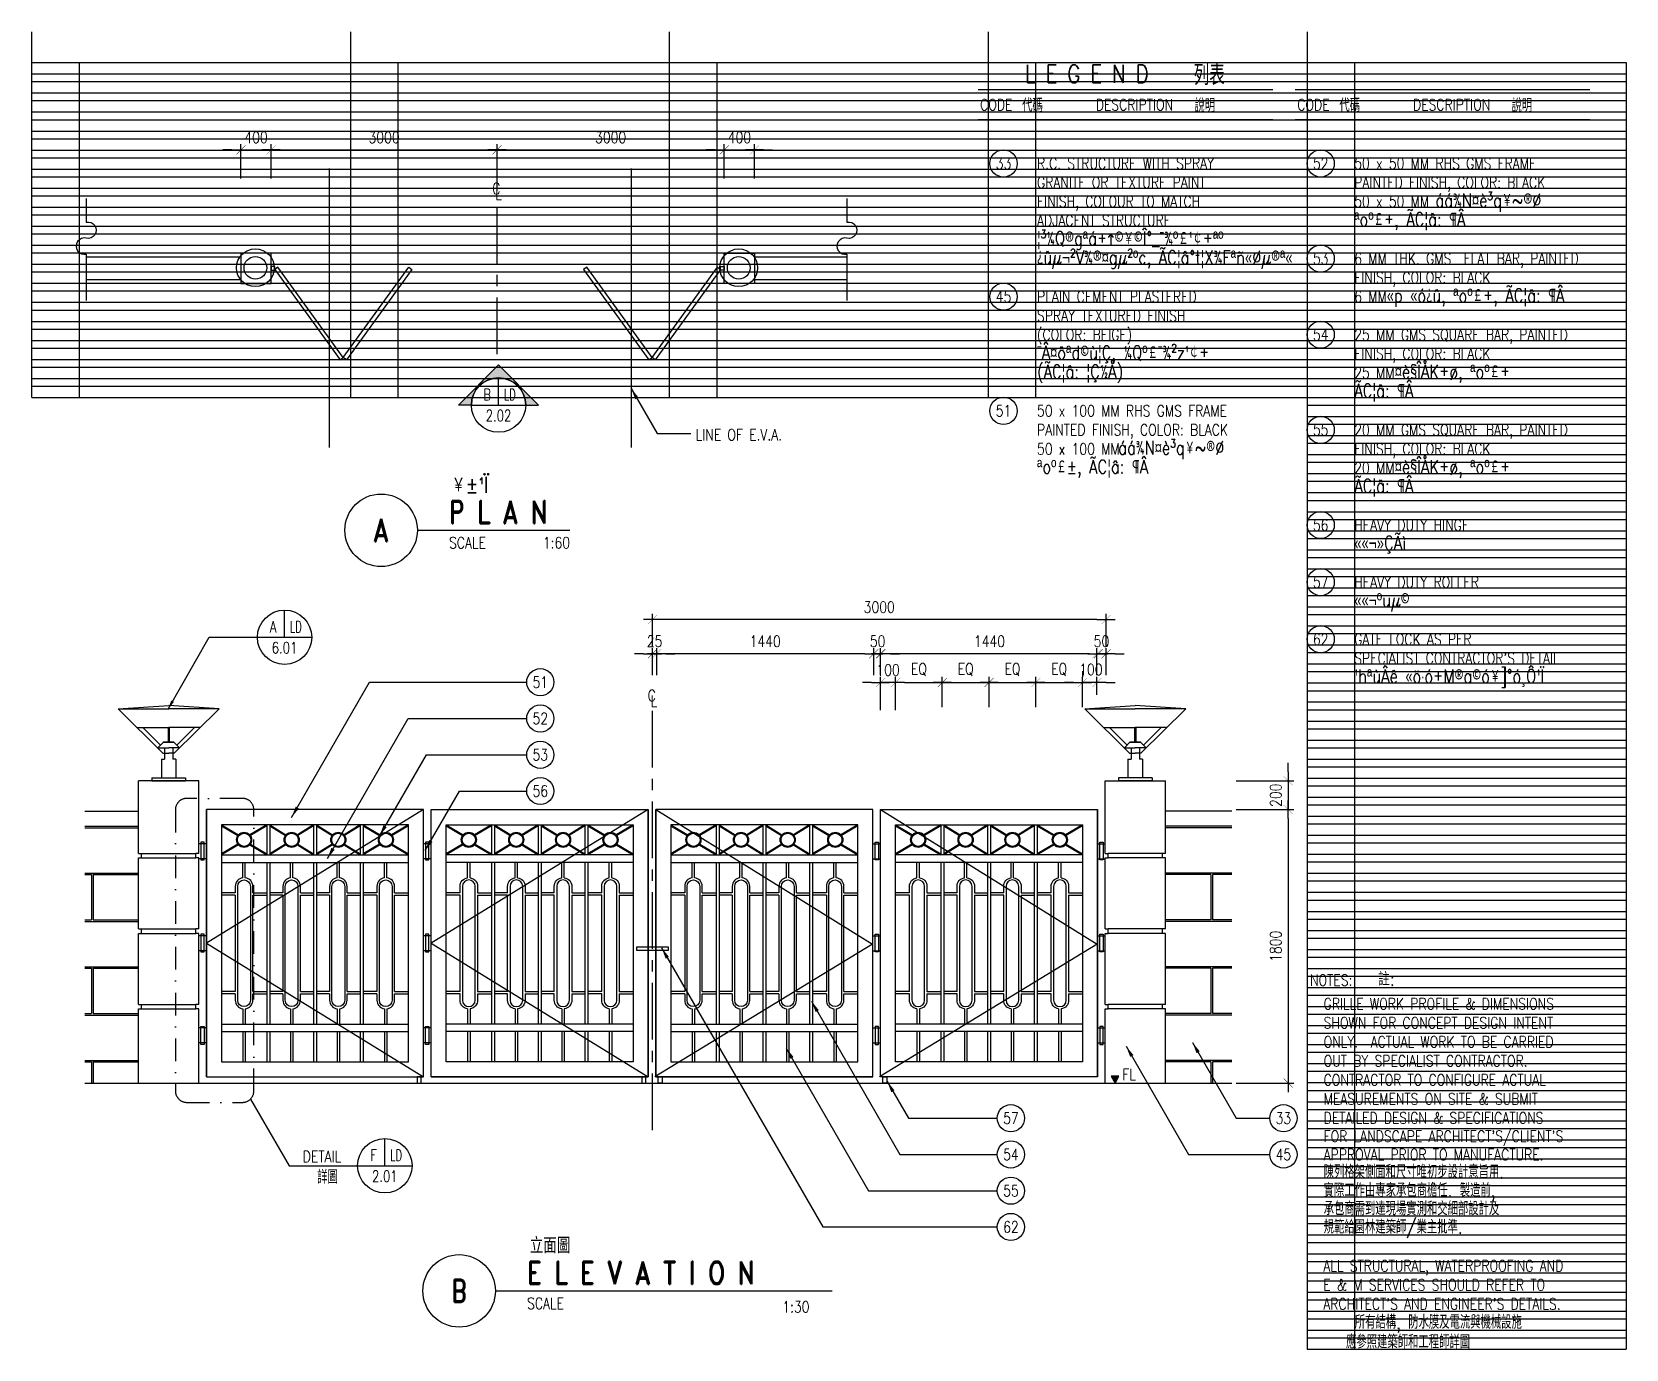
# Paper-space layout '布局1' of a CAD drawing. Extents: x 18 to 370, y 5 to 296.
# The model-space entities are those that its viewports show. They can reach past a viewport. Long polylines and large blocks are cut down to what shows.
import ezdxf
from ezdxf.enums import TextEntityAlignment as Align

# ---------------------------------------------------------------- set-up
doc = ezdxf.new("R2010")
doc.units = 0
doc.header["$LTSCALE"] = 10
doc.header["$MEASUREMENT"] = 0
for name, pattern in [('CENTER', [2, 1.25, -0.25, 0.25, -0.25]), ('DASHDOT', [1, 0.5, -0.25, 0, -0.25]), ('HIDDEN', [0.375, 0.25, -0.125])]:
    doc.linetypes.add(name, pattern=pattern)
doc.layers.get('0').update_dxf_attribs({"linetype": 'CONTINUOUS'})
doc.layers.get('DEFPOINTS').update_dxf_attribs({"linetype": 'CONTINUOUS'})
for name, color, linetype in [('0-2', 2, 'CONTINUOUS'), ('0-3', 3, 'CONTINUOUS'), ('0-BCA', 33, 'CONTINUOUS'), ('0-CALLOUT', 7, 'CONTINUOUS'), ('0-DIM', 8, 'CONTINUOUS'), ('0-GRID', 7, 'CONTINUOUS'), ('0-HATCH', 1, 'CONTINUOUS'), ('0-LEVELS', 7, 'CONTINUOUS'), ('0-MISC', 2, 'CONTINUOUS'), ('0-T_BLOCK', 7, 'CONTINUOUS'), ('0-TBLOCK', 7, 'CONTINUOUS'), ('0-TEXT', 7, 'CONTINUOUS'), ('0-VP', 7, 'CONTINUOUS'), ('1', 1, 'CONTINUOUS')]:
    doc.layers.add(name, color=color, linetype=linetype)
doc.layers.get('0-VP').freeze()
doc.styles.add('CH', font='romans.shx', dxfattribs={"width": 0.75, "bigfont": 'stsl.shx'})
doc.styles.add('CH30', font='romans.shx', dxfattribs={"width": 0.8, "bigfont": 'stsl.shx'})
doc.styles.add('CH30B', font='romans.shx', dxfattribs={"width": 0.9, "height": 3, "bigfont": 'stsl.shx'})
doc.styles.add('CH45', font='romans.shx', dxfattribs={"width": 0.8, "height": 4.5, "bigfont": 'stsl.shx'})
doc.styles.add('CHIN2', font='romans.shx', dxfattribs={"width": 0.9, "bigfont": 'stmm.shx'})
doc.styles.add('RD25', font='romand.shx', dxfattribs={"width": 0.8, "height": 2.5})
doc.styles.add('RD50', font='ROMAND.shx', dxfattribs={"width": 0.8, "height": 5})
doc.styles.add('RS', font='romans.shx', dxfattribs={"width": 0.8})
doc.styles.add('RS25', font='romans.shx', dxfattribs={"width": 0.8, "height": 2.5})
doc.styles.add('RS40', font='romans.shx', dxfattribs={"width": 0.8, "height": 4})
doc.dimstyles.new('ARR', dxfattribs={"dimscale": 0, "dimtxt": 2.5, "dimasz": 2.5, "dimexe": 1.25, "dimexo": 1, "dimgap": 2.5, "dimtad": 0, "dimdec": 4, "dimtxsty": 'RS', "dimblk2": 'NONE', "dimsah": 1, "dimcen": 0, "dimclrd": 8, "dimclre": 8, "dimclrt": 7, "dimazin": 3, "dimtfac": 1, "dimtdec": 4, "dimtmove": 0, "dimatfit": 3, "dimtolj": 1, "dimtzin": 0})
doc.dimstyles.new('DOT', dxfattribs={"dimscale": 0, "dimtxt": 2.5, "dimasz": 2, "dimexe": 1.25, "dimexo": 1, "dimgap": 2.5, "dimtad": 0, "dimdec": 4, "dimtxsty": 'RS', "dimblk1": 'DOT', "dimblk2": 'DOT', "dimsah": 1, "dimcen": 0, "dimclrd": 8, "dimclre": 8, "dimclrt": 7, "dimazin": 3, "dimtfac": 1, "dimtdec": 4, "dimtmove": 0, "dimatfit": 3, "dimtolj": 1, "dimtzin": 0})
doc.dimstyles.new('TCK', dxfattribs={"dimscale": 0, "dimtxt": 2.5, "dimasz": 2, "dimexe": 1.25, "dimexo": 2.5, "dimgap": 1.5, "dimtad": 1, "dimdec": 0, "dimlfac": -10, "dimrnd": 1, "dimtxsty": 'RS', "dimblk1": 'TCK', "dimblk2": 'TCK', "dimsah": 1, "dimcen": 0, "dimdle": 1.25, "dimclrd": 8, "dimclre": 8, "dimclrt": 7, "dimazin": 3, "dimtfac": 1, "dimtdec": 0, "dimtix": 1, "dimtmove": 0, "dimatfit": 3, "dimtolj": 1})

psp = doc.layouts.new('布局1')

# ---------------------------------------------------------------- texts
at = {"style": 'CH', "width": 0.8}
psp.add_text('詳圖', height=3, dxfattribs=at).set_placement((81.133, 41.597))
at = {"layer": '0-TBLOCK', "color": 7, "style": 'CHIN2', "width": 0.9}
psp.add_text('立面圖', height=3.5, dxfattribs=at).set_placement((128.055, 26.213))
at = {"layer": '0-TEXT', "width": 0.8}
for s, height, style, p in [('C', 2.5, 'RS', (119.774, 259.933)), ('L', 2.5, 'RS', (120.414, 258.719)), ('          áá¾N¤è³q￥~®Ø', 3, 'CH30', (310, 257.1)), ('50 x 50 MM', 2.5, 'RS25', (310, 257.1)), ('ªoº￡\xad±, ÃC¦â: ¶Â', 3, 'CH30', (310, 252.9)), ('    «p «ó¿û, ªoº￡\xad±, ÃC¦â: ¶Â', 3, 'CH30', (310, 236.1)), ('6 MM', 2.5, 'RS25', (310, 236.1)), ('25 MM', 2.5, 'RS25', (310, 219.3)), ('     ¤è§ÎÅK±ø, ªoº￡\xad±', 3, 'CH30', (310, 219.3)), ('ÃC¦â: ¶Â', 3, 'CH30', (310, 215.1)), ('LINE OF E.V.A.', 2.5, 'RS', (164.634, 205.63)), ('50 x 100 MM', 2.5, 'RS25', (240, 202.5)), ('          áá¾N¤è³q￥~®Ø', 3, 'CH30', (240, 202.5)), ('ªoº￡\xad±, ÃC¦â: ¶Â', 3, 'CH30', (240, 198.3)), ('20 MM', 2.5, 'RS25', (310, 198.3)), ('     ¤è§ÎÅK±ø, ªoº￡\xad±', 3, 'CH30', (310, 198.3)), ('ÃC¦â: ¶Â', 3, 'CH30', (310, 194.1)), ('\xad««¬»ÇÃì', 3, 'CH30', (310, 181.5)), ('\xad««¬ºuμ©', 3, 'CH30', (310, 168.9)), ('C', 2.5, 'RS', (154.079, 148.074)), ('L', 2.5, 'RS', (154.719, 146.86))]:
    psp.add_text(s, height=height, dxfattribs=dict(at, style=style)).set_placement(p)
at = {"layer": '0-TEXT', "style": 'CH30', "width": 0.8}
for s, p in [('所有結構, 防水膜及電流與機械設施', (328.566, 10.795)), ('應參照建築師和工程師詳圖', (321.874, 6.914))]:
    psp.add_text(s, height=3, dxfattribs=at).set_placement(p, align=Align.MIDDLE)

msp = doc.modelspace()

# ---------------------------------------------------------------- blocks, each defined once
blk = doc.blocks.new('A3-GRID')
at = {"layer": '0-GRID', "color": 115}
for p, q in [((-351.82, -73.9), (-351.82, 6.77)), ((-281.46, -73.9), (-281.46, 6.77)), ((-211.09, -73.9), (-211.09, 6.77)), ((-140.73, -73.9), (-140.73, 6.77)), ((-70.36, 6.77), (-70.36, -73.9)), ((-70.36, 6.77), (-70.36, -283.9))]:
    blk.add_line(p, q, dxfattribs=at)
at = {"layer": '0-GRID', "color": 117}
for p, q in [((-351.82, 0), (0, 0)), ((-351.82, -4.2), (0, -4.2)), ((-351.82, -8.4), (0, -8.4)), ((-351.82, -16.8), (0, -16.8)), ((-351.82, -21), (0, -21)), ((-351.82, -25.2), (0, -25.2)), ((-351.82, -29.4), (0, -29.4)), ((-351.82, -33.6), (0, -33.6)), ((-351.82, -37.8), (0, -37.8)), ((-351.82, -42), (0, -42)), ((-351.82, -46.2), (0, -46.2)), ((-351.82, -50.4), (0, -50.4)), ((-351.82, -54.6), (0, -54.6)), ((-351.82, -58.8), (0, -58.8)), ((-351.82, -63), (0, -63)), ((-351.82, -67.2), (0, -67.2)), ((-351.82, -71.4), (0, -71.4)), ((-70.36, -75.6), (0, -75.6)), ((-70.36, -79.8), (0, -79.8)), ((-70.36, -84), (0, -84)), ((-70.36, -88.2), (0, -88.2)), ((-70.36, -92.4), (0, -92.4)), ((-70.36, -96.6), (0, -96.6)), ((-70.36, -100.8), (0, -100.8)), ((-70.36, -105), (0, -105)), ((-70.36, -109.2), (0, -109.2)), ((-70.36, -113.4), (0, -113.4)), ((-70.36, -117.6), (0, -117.6)), ((-70.36, -121.8), (0, -121.8)), ((-70.36, -126), (0, -126)), ((-70.36, -130.2), (0, -130.2)), ((-70.36, -134.4), (0, -134.4)), ((-70.36, -138.6), (0, -138.6)), ((-70.36, -142.8), (0, -142.8)), ((-70.36, -147), (0, -147)), ((-70.36, -151.2), (0, -151.2)), ((-70.36, -155.4), (0, -155.4)), ((-70.36, -159.6), (0, -159.6)), ((-70.36, -163.8), (0, -163.8)), ((-70.36, -168), (0, -168)), ((-70.36, -172.2), (0, -172.2)), ((-70.36, -176.4), (0, -176.4)), ((-70.36, -180.6), (0, -180.6)), ((-70.36, -184.8), (0, -184.8)), ((-70.36, -189), (0, -189)), ((-70.36, -193.2), (0, -193.2)), ((-70.36, -197.4), (0, -197.4)), ((-70.36, -201.6), (0, -201.6)), ((-70.36, -205.8), (0, -205.8)), ((-70.36, -210), (0, -210)), ((-70.36, -214.2), (0, -214.2)), ((-70.36, -218.4), (0, -218.4)), ((-70.36, -222.6), (0, -222.6)), ((-70.36, -226.8), (0, -226.8)), ((-70.36, -231), (0, -231)), ((-70.36, -235.2), (0, -235.2)), ((-70.36, -239.4), (0, -239.4)), ((-70.36, -243.6), (0, -243.6)), ((-70.36, -247.8), (0, -247.8)), ((-70.36, -252), (0, -252)), ((-70.36, -256.2), (0, -256.2)), ((-70.36, -260.4), (0, -260.4)), ((-70.36, -264.6), (0, -264.6)), ((-70.36, -268.8), (0, -268.8)), ((-70.36, -273), (0, -273)), ((-70.36, -277.2), (0, -277.2)), ((-70.36, -281.4), (0, -281.4))]:
    blk.add_line(p, q, dxfattribs=at)
at = {"layer": '0-GRID', "color": 215}
for p, q in [((-341.42, 0), (-341.42, -73.9)), ((-271.06, 0), (-271.06, -73.9)), ((-200.69, 0), (-200.69, -73.9)), ((-130.33, 0), (-130.33, -73.9)), ((-59.96, 0), (-59.96, -283.9))]:
    blk.add_line(p, q, dxfattribs=at)
at = {"layer": '0-GRID', "color": 8}
blk.add_line((0, 0), (0, -283.9), dxfattribs=at)
at = {"layer": '0-GRID', "color": 23}
for p, q in [((-351.82, -2.5), (0, -2.5)), ((-351.82, -6.7), (0, -6.7)), ((-351.82, -10.9), (0, -10.9)), ((-351.82, -15.1), (0, -15.1)), ((-351.82, -19.3), (0, -19.3)), ((-351.82, -27.7), (0, -27.7)), ((-351.82, -31.9), (0, -31.9)), ((-351.82, -36.1), (0, -36.1)), ((-351.82, -40.3), (0, -40.3)), ((-351.82, -44.5), (0, -44.5)), ((-351.82, -48.7), (0, -48.7)), ((-351.82, -52.9), (0, -52.9)), ((-351.82, -57.1), (0, -57.1)), ((-351.82, -61.3), (0, -61.3)), ((-351.82, -65.5), (0, -65.5)), ((-351.82, -69.7), (0, -69.7)), ((-351.82, -73.9), (0, -73.9)), ((-70.36, -78.1), (0, -78.1)), ((-70.36, -82.3), (0, -82.3)), ((-70.36, -86.5), (0, -86.5)), ((-70.36, -90.7), (0, -90.7)), ((-70.36, -94.9), (0, -94.9)), ((-70.36, -99.1), (0, -99.1)), ((-70.36, -103.3), (0, -103.3)), ((-70.36, -107.5), (0, -107.5)), ((-70.36, -111.7), (0, -111.7)), ((-70.36, -115.9), (0, -115.9)), ((-70.36, -120.1), (0, -120.1)), ((-70.36, -124.3), (0, -124.3)), ((-70.36, -128.5), (0, -128.5)), ((-70.36, -132.7), (0, -132.7)), ((-70.36, -136.9), (0, -136.9)), ((-70.36, -141.1), (0, -141.1)), ((-70.36, -145.3), (0, -145.3)), ((-70.36, -149.5), (0, -149.5)), ((-70.36, -153.7), (0, -153.7)), ((-70.36, -157.9), (0, -157.9)), ((-70.36, -162.1), (0, -162.1)), ((-70.36, -166.3), (0, -166.3)), ((-70.36, -170.5), (0, -170.5)), ((-70.36, -174.7), (0, -174.7)), ((-70.36, -178.9), (0, -178.9)), ((-70.36, -183.1), (0, -183.1)), ((-70.36, -187.3), (0, -187.3)), ((-70.36, -191.5), (0, -191.5)), ((-70.36, -195.7), (0, -195.7)), ((-70.36, -199.9), (0, -199.9)), ((-70.36, -204.1), (0, -204.1)), ((-70.36, -208.3), (0, -208.3)), ((-70.36, -212.5), (0, -212.5)), ((-70.36, -216.7), (0, -216.7)), ((-70.36, -220.9), (0, -220.9)), ((-70.36, -225.1), (0, -225.1)), ((-70.36, -229.3), (0, -229.3)), ((-70.36, -233.5), (0, -233.5)), ((-70.36, -237.7), (0, -237.7)), ((-70.36, -241.9), (0, -241.9)), ((-70.36, -246.1), (0, -246.1)), ((-70.36, -250.3), (0, -250.3)), ((-70.36, -254.5), (0, -254.5)), ((-70.36, -258.7), (0, -258.7)), ((-70.36, -262.9), (0, -262.9)), ((-70.36, -267.1), (0, -267.1)), ((-70.36, -271.3), (0, -271.3)), ((-70.36, -275.5), (0, -275.5)), ((-70.36, -279.7), (0, -279.7)), ((-70.36, -283.9), (0, -283.9))]:
    blk.add_line(p, q, dxfattribs=at)
at = {"layer": '0-GRID', "color": 153}
for p, q in [((-351.82, -12.6), (0, -12.6)), ((-351.82, -23.5), (0, -23.5))]:
    blk.add_line(p, q, dxfattribs=at)
blk = doc.blocks.new('AS-LGTC')
for p, q in [((-8, -6), (-73, -6)), ((-8, -12.6), (-73, -12.6))]:
    blk.add_line(p, q)
at = {"color": 11}
blk.add_circle((-60, -19.3), 0.0625, dxfattribs=at)
at = {"style": 'RS25', "width": 0.8}
for s, p in [('CODE', (-69, -9.3)), ('DESCRIPTION', (-38.5, -9.3))]:
    blk.add_text(s, height=2.5, dxfattribs=at).set_placement(p, align=Align.MIDDLE)
at = {"color": 4, "width": 0.8}
for tag, height, style, p in [('LEGEND', 4, 'RS40', (-49, -2.5)), ('LEGCHI', 4.5, 'CH45', (-22, -2.5))]:
    blk.add_attdef(tag, text='', height=height, dxfattribs=dict(at, style=style)).set_placement(p, align=Align.MIDDLE)
at = {"layer": '0-TEXT', "style": 'CH30', "width": 0.8}
for s, p in [('代碼', (-61, -9.3)), ('說明', (-23, -9.3))]:
    blk.add_text(s, height=3, dxfattribs=at).set_placement(p, align=Align.MIDDLE)
blk = doc.blocks.new('AS-TITL')
blk.add_circle((8, 0), 8)
at = {"style": 'RS25', "width": 0.8}
blk.add_text('SCALE', height=2.5, dxfattribs=at).set_placement((23, -4))
at = {"style": 'RD50', "width": 0.8}
blk.add_attdef('TITLE', text='', height=5, dxfattribs=at).set_placement((23, 4), align=Align.MIDDLE_LEFT)
at = {"style": 'RS25', "width": 0.8}
blk.add_attdef('SCALE', text='', height=2.5, dxfattribs=at).set_placement((92.32, -4), align=Align.RIGHT)
blk = doc.blocks.new('PLAN')
at = {"layer": '0-TBLOCK', "color": 7, "style": 'CHIN2', "width": 0.9}
blk.add_text('￥\xad\xad±¹Ï', height=3.5, dxfattribs=at).set_placement((0.59, 4.26))
blk = doc.blocks.new('AS-DETR')
at = {"color": 2}
for p, q in [((-6, 0), (-6, 6)), ((-12, 0), (0, 0))]:
    blk.add_line(p, q, dxfattribs=at)
blk.add_circle((-6, 0), 6)
at = {"style": 'RS25'}
for tag, width, p in [('Z', 0.75, (-8.5, 2.31)), ('TYP', 0.65, (-3.5, 2.31)), ('DWGNO', 0.75, (-6, -2.31))]:
    blk.add_attdef(tag, text='', height=2.5, dxfattribs=dict(at, width=width)).set_placement(p, align=Align.MIDDLE)
at = {"style": 'RS25', "width": 0.8}
for tag, p in [('DWG-NAME1', (-15.62, 0.77)), ('DWG-NAME2', (-15.62, -3.27))]:
    blk.add_attdef(tag, text='', height=2.5, dxfattribs=at).set_placement(p, align=Align.RIGHT)
blk = doc.blocks.new('AS-SARR')
blk.add_hatch(color=256).paths.add_polyline_path([(-8.8, 0), (-6, 0, -1), (6, 0), (8.8, 0), (0, 8.87)])
for p, q in [((0, 8.87), (-8.8, 0)), ((0, 8.87), (8.8, 0)), ((-6, 0), (-8.8, 0)), ((6, 0), (8.8, 0))]:
    blk.add_line(p, q)
blk.add_arc((0, 0), 6, 0, 180)
blk = doc.blocks.new('AS-DREF')
at = {"color": 2}
for p, q in [((0, 0), (0, 6)), ((-6, 0), (6, 0))]:
    blk.add_line(p, q, dxfattribs=at)
blk.add_circle((0, 0), 6)
at = {"style": 'RS25'}
for tag, width, p in [('Z', 0.75, (-2.5, 2.31)), ('TYP', 0.65, (2.5, 2.31))]:
    blk.add_attdef(tag, text='', height=2.5, dxfattribs=dict(at, width=width)).set_placement(p, align=Align.MIDDLE)
blk = doc.blocks.new('TCK')
at = {"color": 0, "linetype": 'BYBLOCK'}
blk.add_line((-1, 0), (1, 0), dxfattribs=at)
at = {"color": 11, "linetype": 'BYBLOCK', "const_width": 0.0375}
blk.add_lwpolyline([(0.5, 0.5), (-0.5, -0.5)], dxfattribs=at)
blk = doc.blocks.new('*D19')
at = {"color": 8, "linetype": 'BYBLOCK'}
for p, q in [((91.32, 257.12), (89.32, 257.12)), ((93.32, 250.82), (93.32, 258.37)), ((93.32, 257.12), (99.99, 257.12)), ((99.99, 250.82), (99.99, 258.37)), ((101.99, 257.12), (103.99, 257.12))]:
    blk.add_line(p, q, dxfattribs=at)
at = {"layer": 'DEFPOINTS', "color": 0, "linetype": 'BYBLOCK'}
for p in [(99.99, 257.12), (93.32, 248.32), (99.99, 248.32)]:
    blk.add_point(p, dxfattribs=at)
at = {"color": 8, "linetype": 'BYBLOCK', "xscale": 2, "yscale": 2, "zscale": 2}
blk.add_blockref('TCK', (93.32, 257.12), dxfattribs=at)
at = {"color": 8, "linetype": 'BYBLOCK', "xscale": 2, "yscale": 2, "zscale": 2, "rotation": 180}
blk.add_blockref('TCK', (99.99, 257.12), dxfattribs=at)
at = {"color": 7, "linetype": 'BYBLOCK', "insert": (96.65, 259.87), "char_height": 2.5, "attachment_point": 5, "style": 'RS'}
blk.add_mtext('\\A1;400', dxfattribs=at)
blk = doc.blocks.new('*D20')
at = {"color": 8, "linetype": 'BYBLOCK'}
for p, q in [((101.99, 271.14), (147.83, 271.14)), ((149.83, 262.17), (149.83, 272.39))]:
    blk.add_line(p, q, dxfattribs=at)
at = {"layer": 'DEFPOINTS', "color": 0, "linetype": 'BYBLOCK'}
for p in [(149.83, 271.14), (99.99, 262.35), (149.83, 259.67)]:
    blk.add_point(p, dxfattribs=at)
at = {"color": 8, "linetype": 'BYBLOCK', "xscale": 2, "yscale": 2, "zscale": 2, "rotation": 180}
blk.add_blockref('TCK', (99.99, 271.14), dxfattribs=at)
at = {"color": 8, "linetype": 'BYBLOCK', "xscale": 2, "yscale": 2, "zscale": 2}
blk.add_blockref('TCK', (149.83, 271.14), dxfattribs=at)
at = {"color": 7, "linetype": 'BYBLOCK', "insert": (124.91, 273.89), "char_height": 2.5, "attachment_point": 5, "style": 'RS'}
blk.add_mtext('\\A1;3000', dxfattribs=at)
blk = doc.blocks.new('*D21')
at = {"color": 8, "linetype": 'BYBLOCK'}
for p, q in [((197.99, 257.12), (195.99, 257.12)), ((199.99, 257.12), (206.65, 257.12)), ((206.65, 250.82), (206.65, 258.37)), ((208.65, 257.12), (210.65, 257.12))]:
    blk.add_line(p, q, dxfattribs=at)
at = {"layer": 'DEFPOINTS', "color": 0, "linetype": 'BYBLOCK'}
for p in [(206.65, 257.12), (199.99, 248.32), (206.65, 248.32)]:
    blk.add_point(p, dxfattribs=at)
at = {"color": 8, "linetype": 'BYBLOCK', "xscale": 2, "yscale": 2, "zscale": 2}
blk.add_blockref('TCK', (199.99, 257.12), dxfattribs=at)
at = {"color": 8, "linetype": 'BYBLOCK', "xscale": 2, "yscale": 2, "zscale": 2, "rotation": 180}
blk.add_blockref('TCK', (206.65, 257.12), dxfattribs=at)
at = {"color": 7, "linetype": 'BYBLOCK', "insert": (203.32, 259.87), "char_height": 2.5, "attachment_point": 5, "style": 'RS'}
blk.add_mtext('\\A1;400', dxfattribs=at)
blk = doc.blocks.new('*D22')
at = {"color": 8, "linetype": 'BYBLOCK'}
for p, q in [((168.21, 132.99), (168.21, 140.14)), ((266.3, 138.89), (170.21, 138.89)), ((268.3, 132.99), (268.3, 140.14))]:
    blk.add_line(p, q, dxfattribs=at)
at = {"layer": 'DEFPOINTS', "color": 0, "linetype": 'BYBLOCK'}
for p in [(168.21, 138.89), (168.21, 130.49), (268.3, 130.49)]:
    blk.add_point(p, dxfattribs=at)
at = {"color": 8, "linetype": 'BYBLOCK', "xscale": 2, "yscale": 2, "zscale": 2, "rotation": 180}
blk.add_blockref('TCK', (168.21, 138.89), dxfattribs=at)
at = {"color": 8, "linetype": 'BYBLOCK', "xscale": 2, "yscale": 2, "zscale": 2}
blk.add_blockref('TCK', (268.3, 138.89), dxfattribs=at)
at = {"color": 7, "linetype": 'BYBLOCK', "insert": (218.26, 141.64), "char_height": 2.5, "attachment_point": 5, "style": 'RS'}
blk.add_mtext('\\A1;3000', dxfattribs=at)
blk = doc.blocks.new('*D23')
at = {"color": 8, "linetype": 'BYBLOCK'}
for p, q in [((251.22, 158.55), (249.22, 158.55)), ((253.22, 153.85), (253.22, 159.8)), ((255.23, 158.55), (253.22, 158.55)), ((255.23, 153.85), (255.23, 159.8)), ((257.23, 158.55), (259.23, 158.55))]:
    blk.add_line(p, q, dxfattribs=at)
at = {"layer": 'DEFPOINTS', "color": 0, "linetype": 'BYBLOCK'}
for p in [(253.22, 158.55), (253.22, 151.35), (255.23, 151.35)]:
    blk.add_point(p, dxfattribs=at)
at = {"color": 8, "linetype": 'BYBLOCK', "xscale": 2, "yscale": 2, "zscale": 2}
blk.add_blockref('TCK', (253.22, 158.55), dxfattribs=at)
at = {"color": 8, "linetype": 'BYBLOCK', "xscale": 2, "yscale": 2, "zscale": 2, "rotation": 180}
blk.add_blockref('TCK', (255.23, 158.55), dxfattribs=at)
at = {"color": 7, "linetype": 'BYBLOCK', "insert": (254.22, 161.3), "char_height": 2.5, "attachment_point": 5, "style": 'RS'}
blk.add_mtext('\\A1;50', dxfattribs=at)
blk = doc.blocks.new('*D24')
at = {"color": 8, "linetype": 'BYBLOCK'}
for p, q in [((205.45, 153.85), (205.45, 159.8)), ((251.56, 158.55), (207.45, 158.55))]:
    blk.add_line(p, q, dxfattribs=at)
at = {"layer": 'DEFPOINTS', "color": 0, "linetype": 'BYBLOCK'}
for p in [(205.45, 158.55), (205.45, 151.35), (253.56, 151.35)]:
    blk.add_point(p, dxfattribs=at)
at = {"color": 8, "linetype": 'BYBLOCK', "xscale": 2, "yscale": 2, "zscale": 2, "rotation": 180}
blk.add_blockref('TCK', (205.45, 158.55), dxfattribs=at)
at = {"color": 8, "linetype": 'BYBLOCK', "xscale": 2, "yscale": 2, "zscale": 2}
blk.add_blockref('TCK', (253.56, 158.55), dxfattribs=at)
at = {"color": 7, "linetype": 'BYBLOCK', "insert": (229.5, 161.3), "char_height": 2.5, "attachment_point": 5, "style": 'RS'}
blk.add_mtext('\\A1;1440', dxfattribs=at)
blk = doc.blocks.new('*D25')
at = {"color": 8, "linetype": 'BYBLOCK'}
for p, q in [((215.05, 131.36), (213.05, 131.36)), ((217.05, 126.66), (217.05, 132.61)), ((218.72, 131.36), (217.05, 131.36)), ((220.72, 131.36), (222.72, 131.36))]:
    blk.add_line(p, q, dxfattribs=at)
at = {"layer": 'DEFPOINTS', "color": 0, "linetype": 'BYBLOCK'}
for p in [(217.05, 131.36), (217.05, 124.16), (218.72, 124.16)]:
    blk.add_point(p, dxfattribs=at)
at = {"color": 8, "linetype": 'BYBLOCK', "xscale": 2, "yscale": 2, "zscale": 2}
blk.add_blockref('TCK', (217.05, 131.36), dxfattribs=at)
at = {"color": 8, "linetype": 'BYBLOCK', "xscale": 2, "yscale": 2, "zscale": 2, "rotation": 180}
blk.add_blockref('TCK', (218.72, 131.36), dxfattribs=at)
at = {"color": 7, "linetype": 'BYBLOCK', "insert": (217.89, 134.11), "char_height": 2.5, "attachment_point": 5, "style": 'RS'}
blk.add_mtext('\\A1;50', dxfattribs=at)
blk = doc.blocks.new('*D26')
at = {"color": 8, "linetype": 'BYBLOCK'}
for p, q in [((169.14, 126.66), (169.14, 132.61)), ((215.05, 131.36), (171.14, 131.36))]:
    blk.add_line(p, q, dxfattribs=at)
at = {"layer": 'DEFPOINTS', "color": 0, "linetype": 'BYBLOCK'}
for p in [(169.14, 131.36), (169.14, 124.16), (217.05, 124.16)]:
    blk.add_point(p, dxfattribs=at)
at = {"color": 8, "linetype": 'BYBLOCK', "xscale": 2, "yscale": 2, "zscale": 2, "rotation": 180}
blk.add_blockref('TCK', (169.14, 131.36), dxfattribs=at)
at = {"color": 8, "linetype": 'BYBLOCK', "xscale": 2, "yscale": 2, "zscale": 2}
blk.add_blockref('TCK', (217.05, 131.36), dxfattribs=at)
at = {"color": 7, "linetype": 'BYBLOCK', "insert": (193.1, 134.11), "char_height": 2.5, "attachment_point": 5, "style": 'RS'}
blk.add_mtext('\\A1;1440', dxfattribs=at)
blk = doc.blocks.new('*D27')
at = {"color": 8, "linetype": 'BYBLOCK'}
for p, q in [((166.21, 131.36), (164.21, 131.36)), ((168.21, 126.66), (168.21, 132.61)), ((169.14, 131.36), (168.21, 131.36)), ((171.14, 131.36), (173.14, 131.36))]:
    blk.add_line(p, q, dxfattribs=at)
at = {"layer": 'DEFPOINTS', "color": 0, "linetype": 'BYBLOCK'}
for p in [(168.21, 131.36), (168.21, 124.16), (169.14, 124.16)]:
    blk.add_point(p, dxfattribs=at)
at = {"color": 8, "linetype": 'BYBLOCK', "xscale": 2, "yscale": 2, "zscale": 2}
blk.add_blockref('TCK', (168.21, 131.36), dxfattribs=at)
at = {"color": 8, "linetype": 'BYBLOCK', "xscale": 2, "yscale": 2, "zscale": 2, "rotation": 180}
blk.add_blockref('TCK', (169.14, 131.36), dxfattribs=at)
at = {"color": 7, "linetype": 'BYBLOCK', "insert": (168.67, 134.11), "char_height": 2.5, "attachment_point": 5, "style": 'RS'}
blk.add_mtext('\\A1;25', dxfattribs=at)
blk = doc.blocks.new('AS-NOTK')
at = {"color": 1}
blk.add_circle((0, 0), 3, dxfattribs=at)
blk = doc.blocks.new('*D29')
at = {"color": 8, "linetype": 'BYBLOCK'}
for p, q in [((316.38, 132.49), (316.38, 134.49)), ((304.92, 130.49), (317.63, 130.49)), ((316.38, 130.49), (316.38, 124.16)), ((304.92, 124.16), (317.63, 124.16)), ((316.38, 122.16), (316.38, 120.16))]:
    blk.add_line(p, q, dxfattribs=at)
at = {"layer": 'DEFPOINTS', "color": 0, "linetype": 'BYBLOCK'}
for p in [(302.42, 130.49), (302.42, 124.16), (316.38, 124.16)]:
    blk.add_point(p, dxfattribs=at)
at = {"color": 8, "linetype": 'BYBLOCK', "xscale": 2, "yscale": 2, "zscale": 2}
for p, rotation in [((316.38, 130.49), 270), ((316.38, 124.16), 90)]:
    blk.add_blockref('TCK', p, dxfattribs=dict(at, rotation=rotation))
at = {"color": 7, "linetype": 'BYBLOCK', "insert": (313.63, 127.32), "char_height": 2.5, "attachment_point": 5, "rotation": 90, "style": 'RS'}
blk.add_mtext('\\A1;200', dxfattribs=at)
blk = doc.blocks.new('*D30')
at = {"color": 8, "linetype": 'BYBLOCK'}
for p, q in [((316.38, 122.16), (316.38, 65.82)), ((304.92, 63.82), (317.63, 63.82))]:
    blk.add_line(p, q, dxfattribs=at)
at = {"layer": 'DEFPOINTS', "color": 0, "linetype": 'BYBLOCK'}
for p in [(279.26, 124.16), (302.42, 63.82), (316.38, 63.82)]:
    blk.add_point(p, dxfattribs=at)
at = {"color": 8, "linetype": 'BYBLOCK', "xscale": 2, "yscale": 2, "zscale": 2}
for p, rotation in [((316.38, 124.16), 90), ((316.38, 63.82), 270)]:
    blk.add_blockref('TCK', p, dxfattribs=dict(at, rotation=rotation))
at = {"color": 7, "linetype": 'BYBLOCK', "insert": (313.63, 93.99), "char_height": 2.5, "attachment_point": 5, "rotation": 90, "style": 'RS'}
blk.add_mtext('\\A1;1800', dxfattribs=at)
blk = doc.blocks.new('AS-LEVL')
blk.add_hatch(color=1).paths.add_polyline_path([(0, 0), (0.87, 1.5), (-0.87, 1.5)])
at = {"color": 1}
blk.add_lwpolyline([(0, 0), (0.87, 1.5), (-0.87, 1.5)], close=True, dxfattribs=at)
at = {"style": 'RS25', "width": 0.8}
blk.add_attdef('LEVEL', text='', height=2.5, dxfattribs=at).set_placement((1.62, 1.9), align=Align.MIDDLE_LEFT)
blk = doc.blocks.new('AS-LGNO')
at = {"color": 1}
blk.add_circle((-7.4, 1.25), 3, dxfattribs=at)
at = {"style": 'RS25', "width": 0.8}
blk.add_attdef('NO', text='', height=2.5, dxfattribs=at).set_placement((-7.4, 1.25), align=Align.MIDDLE)
for tag, p in [('DESCRIPTION1', (0, 0)), ('DESCRIPTION2', (0, -4.2)), ('DESCRIPTION3', (0, -8.4)), ('DESCRIPTION4', (0, -12.6)), ('DESCRIPTION5', (0, -16.8)), ('DESCRIPTION6', (0, -21))]:
    blk.add_attdef(tag, p, '', height=2.5, dxfattribs=at)
blk = doc.blocks.new('CH045')
at = {"layer": '0-TEXT'}
blk.add_blockref('AS-LGNO', (0, 0), dxfattribs=at).add_auto_attribs({'NO': '45', 'DESCRIPTION1': 'PLAIN CEMENT PLASTERED', 'DESCRIPTION2': 'SPRAY TEXTURED FINISH', 'DESCRIPTION3': '(COLOR: BEIGE)'})
at = {"layer": '0-TEXT', "style": 'CH30', "width": 0.8}
for s, p in [('ˉÂ¤ôªd©ù¦Ç, ¼Qº￡ˉ¾²z¹￠\xad±', (0, -12.6)), ('(ÃC¦â: ¦Ç½Å)', (0, -16.8))]:
    blk.add_text(s, height=3, dxfattribs=at).set_placement(p)
blk = doc.blocks.new('CH033')
at = {"layer": '0-TEXT'}
blk.add_blockref('AS-LGNO', (0, 0), dxfattribs=at).add_auto_attribs({'NO': '33', 'DESCRIPTION1': 'R.C. STRUCTURE WITH SPRAY ', 'DESCRIPTION2': 'GRANITE OR TEXTURE PAINT ', 'DESCRIPTION3': 'FINISH, COLOUR TO MATCH ', 'DESCRIPTION4': 'ADJACENT STRUCTURE'})
at = {"layer": '0-TEXT', "style": 'CH30', "width": 0.8}
for s, p in [('¦³¼Q®gªá±^ ©￥©Î°_ˉ¾º￡¹￠\xad±ªº', (0, -16.8)), ('¦³¼Q®gªá±^ ©￥©Î°_ˉ¾º￡¹￠\xad±ªº', (0, -16.8)), ('¿ûμ¬²V¾®¤gμ²ºc, ÃC¦â°t¦X¾Fªñ«Øμ®ª«', (0, -21)), ('¿ûμ¬²V¾®¤gμ²ºc, ÃC¦â°t¦X¾Fªñ«Øμ®ª«', (0, -21))]:
    blk.add_text(s, height=3, dxfattribs=at).set_placement(p)
blk = doc.blocks.new('CH062')
at = {"layer": '0-TEXT'}
blk.add_blockref('AS-LGNO', (0, 0), dxfattribs=at).add_auto_attribs({'NO': '62', 'DESCRIPTION1': 'GATE LOCK AS PER', 'DESCRIPTION2': "SPECIALIST CONTRACTOR'S DETAIL"})
at = {"layer": '0-TEXT', "style": 'CH30', "width": 0.8}
blk.add_text('¹hªùÂê «ö·ó±M®a©ó￥]°ó¸Ô¹Ï', height=3, dxfattribs=at).set_placement((0, -8.4))
blk = doc.blocks.new('*D35')
at = {"color": 8, "linetype": 'BYBLOCK'}
for p, q in [((151.83, 271.14), (197.99, 271.14)), ((199.99, 264.85), (199.99, 272.39))]:
    blk.add_line(p, q, dxfattribs=at)
at = {"layer": 'DEFPOINTS', "color": 0, "linetype": 'BYBLOCK'}
for p in [(199.99, 271.14), (149.83, 262.35), (199.99, 262.35)]:
    blk.add_point(p, dxfattribs=at)
at = {"color": 8, "linetype": 'BYBLOCK', "xscale": 2, "yscale": 2, "zscale": 2, "rotation": 180}
blk.add_blockref('TCK', (149.83, 271.14), dxfattribs=at)
at = {"color": 8, "linetype": 'BYBLOCK', "xscale": 2, "yscale": 2, "zscale": 2}
blk.add_blockref('TCK', (199.99, 271.14), dxfattribs=at)
at = {"color": 7, "linetype": 'BYBLOCK', "insert": (174.91, 273.89), "char_height": 2.5, "attachment_point": 5, "style": 'RS'}
blk.add_mtext('\\A1;3000', dxfattribs=at)
blk = doc.blocks.new('*D36')
at = {"color": 8, "linetype": 'BYBLOCK'}
for p, q in [((248.05, 152.21), (246.05, 152.21)), ((250.05, 154.71), (250.05, 153.46)), ((253.22, 152.21), (250.05, 152.21)), ((253.22, 152.21), (250.05, 152.21)), ((253.22, 149.5), (253.22, 153.46)), ((255.22, 152.21), (257.22, 152.21))]:
    blk.add_line(p, q, dxfattribs=at)
at = {"layer": 'DEFPOINTS', "color": 0, "linetype": 'BYBLOCK'}
for p in [(250.05, 152.21), (250.05, 152.21), (253.22, 147)]:
    blk.add_point(p, dxfattribs=at)
at = {"color": 8, "linetype": 'BYBLOCK', "xscale": 2, "yscale": 2, "zscale": 2}
blk.add_blockref('TCK', (250.05, 152.21), dxfattribs=at)
at = {"color": 8, "linetype": 'BYBLOCK', "xscale": 2, "yscale": 2, "zscale": 2, "rotation": 180}
blk.add_blockref('TCK', (253.22, 152.21), dxfattribs=at)
at = {"color": 7, "linetype": 'BYBLOCK', "insert": (251.89, 155.07), "char_height": 2.5, "attachment_point": 5, "style": 'RS'}
blk.add_mtext('\\A1;100', dxfattribs=at)
blk = doc.blocks.new('*D37')
at = {"color": 8, "linetype": 'BYBLOCK'}
for p, q in [((203.45, 152.21), (201.45, 152.21)), ((205.45, 146.1), (205.45, 153.46)), ((208.78, 152.21), (205.45, 152.21)), ((208.78, 146.1), (208.78, 153.46)), ((210.78, 152.21), (212.78, 152.21))]:
    blk.add_line(p, q, dxfattribs=at)
at = {"layer": 'DEFPOINTS', "color": 0, "linetype": 'BYBLOCK'}
for p in [(205.45, 152.21), (205.45, 143.6), (208.78, 143.6)]:
    blk.add_point(p, dxfattribs=at)
at = {"color": 8, "linetype": 'BYBLOCK', "xscale": 2, "yscale": 2, "zscale": 2}
blk.add_blockref('TCK', (205.45, 152.21), dxfattribs=at)
at = {"color": 8, "linetype": 'BYBLOCK', "xscale": 2, "yscale": 2, "zscale": 2, "rotation": 180}
blk.add_blockref('TCK', (208.78, 152.21), dxfattribs=at)
at = {"color": 7, "linetype": 'BYBLOCK', "insert": (207.12, 154.96), "char_height": 2.5, "attachment_point": 5, "style": 'RS'}
blk.add_mtext('\\A1;100', dxfattribs=at)
blk = doc.blocks.new('*D38')
at = {"color": 8, "linetype": 'BYBLOCK'}
for p, q in [((208.78, 149.81), (208.78, 153.46)), ((210.78, 152.21), (217.1, 152.21)), ((219.1, 146.78), (219.1, 153.46))]:
    blk.add_line(p, q, dxfattribs=at)
at = {"layer": 'DEFPOINTS', "color": 0, "linetype": 'BYBLOCK'}
for p in [(219.1, 152.21), (208.78, 147.31), (219.1, 144.28)]:
    blk.add_point(p, dxfattribs=at)
at = {"color": 8, "linetype": 'BYBLOCK', "xscale": 2, "yscale": 2, "zscale": 2, "rotation": 180}
blk.add_blockref('TCK', (208.78, 152.21), dxfattribs=at)
at = {"color": 8, "linetype": 'BYBLOCK', "xscale": 2, "yscale": 2, "zscale": 2}
blk.add_blockref('TCK', (219.1, 152.21), dxfattribs=at)
at = {"color": 7, "linetype": 'BYBLOCK', "insert": (213.94, 155.07), "char_height": 2.5, "attachment_point": 5, "style": 'RS'}
blk.add_mtext('\\A1;EQ', dxfattribs=at)
blk = doc.blocks.new('*D39')
at = {"color": 8, "linetype": 'BYBLOCK'}
for p, q in [((208.78, 149.81), (208.78, 153.46)), ((210.78, 152.21), (217.1, 152.21)), ((219.1, 146.78), (219.1, 153.46))]:
    blk.add_line(p, q, dxfattribs=at)
at = {"layer": 'DEFPOINTS', "color": 0, "linetype": 'BYBLOCK'}
for p in [(219.1, 152.21), (208.78, 147.31), (219.1, 144.28)]:
    blk.add_point(p, dxfattribs=at)
at = {"color": 8, "linetype": 'BYBLOCK', "xscale": 2, "yscale": 2, "zscale": 2, "rotation": 180}
blk.add_blockref('TCK', (208.78, 152.21), dxfattribs=at)
at = {"color": 8, "linetype": 'BYBLOCK', "xscale": 2, "yscale": 2, "zscale": 2}
blk.add_blockref('TCK', (219.1, 152.21), dxfattribs=at)
at = {"color": 7, "linetype": 'BYBLOCK', "insert": (213.94, 155.07), "char_height": 2.5, "attachment_point": 5, "style": 'RS'}
blk.add_mtext('\\A1;EQ', dxfattribs=at)
blk = doc.blocks.new('*D40')
at = {"color": 8, "linetype": 'BYBLOCK'}
for p, q in [((219.1, 149.81), (219.1, 153.46)), ((221.1, 152.21), (227.41, 152.21)), ((229.41, 146.78), (229.41, 153.46))]:
    blk.add_line(p, q, dxfattribs=at)
at = {"layer": 'DEFPOINTS', "color": 0, "linetype": 'BYBLOCK'}
for p in [(229.41, 152.21), (219.1, 147.31), (229.41, 144.28)]:
    blk.add_point(p, dxfattribs=at)
at = {"color": 8, "linetype": 'BYBLOCK', "xscale": 2, "yscale": 2, "zscale": 2, "rotation": 180}
blk.add_blockref('TCK', (219.1, 152.21), dxfattribs=at)
at = {"color": 8, "linetype": 'BYBLOCK', "xscale": 2, "yscale": 2, "zscale": 2}
blk.add_blockref('TCK', (229.41, 152.21), dxfattribs=at)
at = {"color": 7, "linetype": 'BYBLOCK', "insert": (224.26, 155.07), "char_height": 2.5, "attachment_point": 5, "style": 'RS'}
blk.add_mtext('\\A1;EQ', dxfattribs=at)
blk = doc.blocks.new('*D41')
at = {"color": 8, "linetype": 'BYBLOCK'}
for p, q in [((229.41, 149.81), (229.41, 153.46)), ((231.41, 152.21), (237.73, 152.21)), ((239.73, 146.78), (239.73, 153.46))]:
    blk.add_line(p, q, dxfattribs=at)
at = {"layer": 'DEFPOINTS', "color": 0, "linetype": 'BYBLOCK'}
for p in [(239.73, 152.21), (229.41, 147.31), (239.73, 144.28)]:
    blk.add_point(p, dxfattribs=at)
at = {"color": 8, "linetype": 'BYBLOCK', "xscale": 2, "yscale": 2, "zscale": 2, "rotation": 180}
blk.add_blockref('TCK', (229.41, 152.21), dxfattribs=at)
at = {"color": 8, "linetype": 'BYBLOCK', "xscale": 2, "yscale": 2, "zscale": 2}
blk.add_blockref('TCK', (239.73, 152.21), dxfattribs=at)
at = {"color": 7, "linetype": 'BYBLOCK', "insert": (234.57, 155.07), "char_height": 2.5, "attachment_point": 5, "style": 'RS'}
blk.add_mtext('\\A1;EQ', dxfattribs=at)
blk = doc.blocks.new('AS-NSLN')
at = {"color": 4, "style": 'RD25', "width": 0.8}
blk.add_attdef('NOTES:', (-13, 5.2), '', height=2.5, dxfattribs=at)
at = {"style": 'RS25', "width": 0.8}
for tag, p in [('NOTE1', (-10, 0)), ('NOTE2', (-10, -4.2)), ('NOTE3', (-10, -8.4)), ('NOTE4', (-10, -12.6)), ('NOTE5', (-10, -16.8)), ('NOTE6', (-10, -21))]:
    blk.add_attdef(tag, p, '', height=2.5, dxfattribs=at)
blk = doc.blocks.new('NC-GRIL1')
at = {"layer": '0-TEXT'}
blk.add_blockref('AS-NSLN', (0, 0), dxfattribs=at).add_auto_attribs({'NOTES:': 'NOTES:', 'NOTE1': 'GRILLE WORK PROFILE & DIMENSIONS', 'NOTE2': 'SHOWN FOR CONCEPT DESIGN INTENT', 'NOTE3': 'ONLY.  ACTUAL WORK TO BE CARRIED', 'NOTE4': 'OUT BY SPECIALIST CONTRACTOR.', 'NOTE5': 'CONTRACTOR TO CONFIGURE ACTUAL', 'NOTE6': 'MEASUREMENTS ON SITE & SUBMIT'})
at = {"layer": '0-TEXT', "color": 4, "style": 'CH30B', "width": 0.9}
blk.add_text('註:', height=3, dxfattribs=at).set_placement((2, 5.2))
at = {"layer": '0-TEXT', "width": 0.8}
for s, height, style, p in [('DETAILED DESIGN & SPECIFICATIONS', 2.5, 'RS25', (-10, -25.2)), ("FOR LANDSCAPE ARCHITECT'S/CLIENT'S", 2.5, 'RS25', (-10, -29.25)), ('APPROVAL PRIOR TO MANUFACTURE.', 2.5, 'RS25', (-10, -33.3)), ('陳列格架側面和尺寸唯初步設計意旨用. ', 3, 'CH30', (-10, -37.34)), ('實際工作由專家承包商檐任. 製造前, ', 3, 'CH30', (-10, -41.39)), ('承包商需到達現場實測和交細部設計及', 3, 'CH30', (-10, -45.44)), ('規範給園林建築師/業主批準.', 3, 'CH30', (-10, -49.49))]:
    blk.add_text(s, height=height, dxfattribs=dict(at, style=style)).set_placement(p)
blk = doc.blocks.new('A$C34417B17')
at = {"layer": '0-HATCH', "color": 3}
for p, q in [((0, 476), (335, 476)), ((669, 476), (335, 476)), ((125, 353), (335, 353)), ((163, 353), (281, 237)), ((331, 353), (331, 256)), ((545, 353), (335, 353)), ((339, 353), (339, 256)), ((506, 353), (389, 237)), ((262, 218), (335, 218)), ((407, 218), (335, 218)), ((287, 143), (307, 143)), ((287, 143), (287, 20)), ((307, 183), (335, 183)), ((362, 183), (335, 183)), ((383, 143), (362, 143)), ((383, 143), (383, 20)), ((224, 20), (446, 20)), ((224, 20), (224, 0)), ((446, 20), (446, 0))]:
    blk.add_line(p, q, dxfattribs=at)
at = {"layer": '0-HATCH', "color": 11}
blk.add_line((224, 0), (446, 0), dxfattribs=at)
at = {"layer": '0-HATCH', "color": 3}
for points in [[(0, 476), (335, 500)], [(0, 476), (297, 183), (307, 183)], [(669, 476), (335, 500)], [(669, 476), (372, 183), (362, 183)], [(262, 218), (300, 256), (335, 256)], [(335, 256), (300, 256)], [(307, 218), (307, 143)], [(335, 256), (370, 256)], [(407, 218), (370, 256), (335, 256)], [(362, 218), (362, 143)]]:
    blk.add_lwpolyline(points, dxfattribs=at)
blk = doc.blocks.new('A$C06D93D4F')
at = {"layer": '0-HATCH'}
blk.add_blockref('A$C34417B17', (0, 0), dxfattribs=at)
blk = doc.blocks.new('A$C2FC62A98')
at = {"layer": '0-BCA'}
blk.add_line((6400, 350), (6400, 50), dxfattribs=at)
at = {"layer": '0-BCA', "color": 3}
for points in [[(450, 215), (1316, 1409), (1356, 1379), (490, 185)], [(2263, 215), (1397, 1409), (1356, 1379), (2222, 185)], [(4537, 215), (5403, 1409), (5444, 1379), (4578, 185)], [(6350, 215), (5484, 1409), (5444, 1379), (6310, 185)], [(400, 225), (450, 225), (450, 175), (400, 175)], [(6400, 225), (6350, 225), (6350, 175), (6400, 175)]]:
    blk.add_lwpolyline(points, close=True, dxfattribs=at)
at = {"layer": '0-BCA'}
for points in [[(0, 0), (0, 400), (400, 400), (400, 0)], [(6800, 0), (6800, 400), (6400, 400), (6400, 0)]]:
    blk.add_lwpolyline(points, close=True, dxfattribs=at)

# ---------------------------------------------------------------- dimensions: what is measured, and where the dimension line sits
at = {"layer": '0-DIM'}
for base, p1, p2, override, picture, middle, set_off in [((70.98, 269.738), (64.314, 260.945), (70.98, 260.945), {"dimscale": 1, "dimlfac": 60, "dimrnd": 10}, '*D19', (67.647, 272.488), (-29.006, 12.623)), ((177.647, 269.738), (170.98, 260.945), (177.647, 260.945), {"dimscale": 1, "dimlfac": 60, "dimrnd": 10, "dimse1": 1}, '*D21', (174.314, 272.488), (-29.006, 12.623)), ((155.129, 166.081), (255.225, 157.681), (155.129, 157.681), {"dimscale": 1, "dimlfac": 30, "dimrnd": 10}, '*D22', (205.177, 168.831), (-13.079, 27.192)), ((156.059, 158.553), (203.975, 151.348), (156.059, 151.348), {"dimscale": 1, "dimlfac": 30, "dimrnd": 10, "dimse1": 1}, '*D26', (180.017, 161.303), (-13.079, 27.192)), ((203.975, 158.553), (205.642, 151.348), (203.975, 151.348), {"dimscale": 1, "dimlfac": 30, "dimrnd": 10, "dimse1": 1}, '*D25', (204.809, 161.303), (-13.079, 27.192))]:
    dim = psp.add_linear_dim(base=base, p1=p1, p2=p2, dimstyle='TCK', override=override, dxfattribs=at)
    dim.commit()
    dim.dimension.update_dxf_attribs({"geometry": picture, "text_midpoint": middle, "insert": set_off})
for base, p1, p2, text, override, picture, middle, set_off in [((120.823, 269.738), (70.98, 260.945), (120.823, 258.269), '3000', {"dimscale": 1, "dimlfac": 60, "dimrnd": 10, "dimse1": 1}, '*D20', (95.902, 272.488), (-29.006, -1.403)), ((170.98, 269.738), (120.823, 260.945), (170.98, 260.945), '3000', {"dimscale": 1, "dimlfac": 60, "dimrnd": 10, "dimse1": 1}, '*D35', (145.902, 272.488), (-29.006, -1.403)), ((155.129, 158.553), (156.059, 151.348), (155.129, 151.348), '25', {"dimscale": 1, "dimlfac": 30, "dimrnd": 0, "dimse1": 1}, '*D27', (155.594, 161.303), (-13.079, 27.192))]:
    dim = psp.add_linear_dim(base=base, p1=p1, p2=p2, text=text, dimstyle='TCK', override=override, dxfattribs=at)
    dim.commit()
    dim.dimension.update_dxf_attribs({"geometry": picture, "text_midpoint": middle, "insert": set_off})
dim = psp.add_linear_dim(base=(205.448, 158.553), p1=(253.559, 151.348), p2=(205.448, 151.348), dimstyle='TCK', override={"dimscale": 1, "dimlfac": 30, "dimrnd": 10, "dimse1": 1}, dxfattribs=at)
dim.commit()
dim.dimension.update_dxf_attribs({"geometry": '*D24', "text_midpoint": (229.504, 161.303)})
dim = psp.add_linear_dim(base=(253.223, 158.553), p1=(255.225, 151.348), p2=(253.223, 151.348), text='50', dimstyle='TCK', override={"dimscale": 1, "dimlfac": 30, "dimrnd": 10}, dxfattribs=at)
dim.commit()
dim.dimension.update_dxf_attribs({"geometry": '*D23', "text_midpoint": (254.224, 161.303)})
at = {"layer": '0-DIM', "linetype": 'CONTINUOUS'}
dim = psp.add_linear_dim(base=(205.448, 152.206), p1=(208.782, 143.601), p2=(205.448, 143.601), dimstyle='TCK', override={"dimscale": 1, "dimlfac": 30, "dimrnd": 10}, dxfattribs=at)
dim.commit()
dim.dimension.update_dxf_attribs({"geometry": '*D37', "text_midpoint": (207.115, 154.956)})
dim = psp.add_linear_dim(base=(219.098, 152.206), p1=(208.782, 147.305), p2=(219.098, 144.277), text='EQ', dimstyle='TCK', override={"dimscale": 1, "dimlfac": 30, "dimrnd": 10}, dxfattribs=at)
dim.commit()
dim.dimension.update_dxf_attribs({"geometry": '*D38', "text_midpoint": (213.94, 155.075)})
for base, p1, p2, picture, middle in [((229.414, 152.206), (219.098, 147.305), (229.414, 144.277), '*D39', (224.256, 155.075)), ((239.73, 152.206), (229.414, 147.305), (239.73, 144.277), '*D40', (234.572, 155.075)), ((250.046, 152.206), (239.73, 147.305), (250.046, 144.277), '*D41', (244.888, 155.075))]:
    dim = psp.add_linear_dim(base=base, p1=p1, p2=p2, text='EQ', dimstyle='TCK', override={"dimscale": 1, "dimlfac": 30, "dimrnd": 10}, dxfattribs=at)
    dim.commit()
    dim.dimension.update_dxf_attribs({"geometry": picture, "text_midpoint": middle, "insert": (10.316, 0)})
at = {"layer": '0-DIM', "color": 8, "linetype": 'CONTINUOUS'}
dim = psp.add_linear_dim(base=(250.046, 152.206), p1=(253.223, 146.998), p2=(250.046, 152.206), dimstyle='TCK', override={"dimscale": 1, "dimlfac": 30, "dimrnd": 10}, dxfattribs=at)
dim.commit()
dim.dimension.update_dxf_attribs({"geometry": '*D36', "text_midpoint": (251.892, 155.067), "dimtype": 160})
at = {"layer": '0-DIM'}
for base, p1, p2, text, override, picture, middle in [((295.44, 124.157), (281.475, 130.49), (281.475, 124.157), '200', {"dimscale": 1, "dimlfac": 30, "dimrnd": 10}, '*D29', (292.69, 127.323)), ((295.44, 63.823), (258.32, 124.157), (281.475, 63.823), '1800', {"dimscale": 1, "dimlfac": 30, "dimrnd": 10, "dimse1": 1}, '*D30', (292.69, 93.99))]:
    dim = psp.add_linear_dim(base=base, p1=p1, p2=p2, angle=90, text=text, dimstyle='TCK', override=override, dxfattribs=at)
    dim.commit()
    dim.dimension.update_dxf_attribs({"geometry": picture, "text_midpoint": middle, "insert": (-20.944, 0)})

# ---------------------------------------------------------------- linework, layer by layer
at = {"layer": '0-2'}
for p, q in [((31213, 9041), (32450, 9041)), ((31213, 9041), (32450, 9041)), ((31213, 8991), (32450, 8991)), ((31213, 8991), (32450, 8991)), ((33938, 9041), (32700, 9041)), ((33938, 9041), (32700, 9041)), ((33938, 8991), (32700, 8991)), ((33938, 8991), (32700, 8991)), ((34188, 9041), (35425, 9041)), ((34188, 9041), (35425, 9041)), ((34188, 8991), (35425, 8991)), ((34188, 8991), (35425, 8991)), ((36913, 9041), (35675, 9041)), ((36913, 9041), (35675, 9041)), ((36913, 8991), (35675, 8991)), ((36913, 8991), (35675, 8991)), ((31213, 7921), (32450, 7921)), ((31213, 7921), (32450, 7921)), ((33938, 7921), (32700, 7921)), ((33938, 7921), (32700, 7921)), ((34188, 7921), (35425, 7921)), ((34188, 7921), (35425, 7921)), ((36913, 7921), (35675, 7921)), ((36913, 7921), (35675, 7921)), ((31213, 7871), (32450, 7871)), ((31213, 7871), (32450, 7871)), ((33938, 7871), (32700, 7871)), ((33938, 7871), (32700, 7871)), ((34188, 7871), (35425, 7871)), ((34188, 7871), (35425, 7871)), ((36913, 7871), (35675, 7871)), ((36913, 7871), (35675, 7871))]:
    msp.add_line(p, q, dxfattribs=at)
at = {"layer": '0-3'}
for p, q in [((31063, 9531), (30663, 9531)), ((30663, 9051), (30663, 9531)), ((31063, 9051), (31063, 9531)), ((37063, 9531), (37463, 9531)), ((37063, 9051), (37063, 9531)), ((37463, 9051), (37463, 9531)), ((29832, 9331), (30663, 9331)), ((31113, 7571), (31113, 9341)), ((31113, 9341), (31113, 7571)), ((32550, 9341), (31113, 9341)), ((32600, 9341), (34038, 9341)), ((34038, 9341), (34038, 7571)), ((34038, 7571), (34038, 9341)), ((34088, 7571), (34088, 9341)), ((34088, 9341), (34088, 7571)), ((35525, 9341), (34088, 9341)), ((35575, 9341), (37013, 9341)), ((37013, 9341), (37013, 7571)), ((37013, 7571), (37013, 9341)), ((38293, 9331), (37463, 9331)), ((29832, 9231), (30663, 9231)), ((38293, 9231), (37463, 9231)), ((30663, 9051), (30683, 9051)), ((30663, 8551), (30663, 9021)), ((30663, 9021), (30683, 9021)), ((30683, 9051), (31043, 9051)), ((30683, 9021), (30683, 9051)), ((30683, 9021), (31043, 9021)), ((31043, 9021), (31043, 9051)), ((31063, 9051), (31043, 9051)), ((31063, 9021), (31043, 9021)), ((31063, 8551), (31063, 9021)), ((31063, 8551), (31063, 9021)), ((37063, 9051), (37083, 9051)), ((37063, 8551), (37063, 9021)), ((37063, 8551), (37063, 9021)), ((37063, 9021), (37083, 9021)), ((37443, 9051), (37083, 9051)), ((37083, 9021), (37083, 9051)), ((37443, 9021), (37083, 9021)), ((37463, 9051), (37443, 9051)), ((37443, 9021), (37443, 9051)), ((37463, 9021), (37443, 9021)), ((37463, 8551), (37463, 9021)), ((30663, 8551), (30683, 8551)), ((30680, 8551), (30681, 8551)), ((30683, 8551), (31043, 8551)), ((30683, 8521), (30683, 8551)), ((31043, 8521), (31043, 8551)), ((31063, 8551), (31043, 8551)), ((37063, 8551), (37083, 8551)), ((37443, 8551), (37083, 8551)), ((37083, 8521), (37083, 8551)), ((37463, 8551), (37443, 8551)), ((37443, 8521), (37443, 8551)), ((37445, 8551), (37445, 8551)), ((30663, 8051), (30663, 8521)), ((30663, 8051), (30663, 8521)), ((30663, 8521), (30683, 8521)), ((30683, 8521), (31043, 8521)), ((31063, 8521), (31043, 8521)), ((31063, 8051), (31063, 8521)), ((31063, 8051), (31063, 8521)), ((31063, 8051), (31063, 8521)), ((31063, 8051), (31063, 8521)), ((37063, 8051), (37063, 8521)), ((37063, 8051), (37063, 8521)), ((37063, 8051), (37063, 8521)), ((37063, 8051), (37063, 8521)), ((37063, 8521), (37083, 8521)), ((37443, 8521), (37083, 8521)), ((37463, 8521), (37443, 8521)), ((37463, 8051), (37463, 8521)), ((37463, 8051), (37463, 8521)), ((30663, 8051), (30683, 8051)), ((30680, 8051), (30681, 8051)), ((30683, 8051), (31043, 8051)), ((30683, 8021), (30683, 8051)), ((31063, 8051), (31043, 8051)), ((31043, 8021), (31043, 8051)), ((37063, 8051), (37083, 8051)), ((37443, 8051), (37083, 8051)), ((37083, 8021), (37083, 8051)), ((37443, 8021), (37443, 8051)), ((37463, 8051), (37443, 8051)), ((37445, 8051), (37445, 8051)), ((30663, 7531), (30663, 8021)), ((30663, 8021), (30683, 8021)), ((30663, 8021), (30683, 8021)), ((30663, 7772), (30663, 8021)), ((30683, 8021), (31043, 8021)), ((31063, 8021), (31043, 8021)), ((31063, 7531), (31063, 8021)), ((31063, 7531), (31063, 8021)), ((31063, 7772), (31063, 8021)), ((31063, 7772), (31063, 8021)), ((37063, 7531), (37063, 8021)), ((37063, 7531), (37063, 8021)), ((37063, 8021), (37083, 8021)), ((37063, 7772), (37063, 8021)), ((37063, 7772), (37063, 8021)), ((37443, 8021), (37083, 8021)), ((37463, 8021), (37443, 8021)), ((37463, 8021), (37443, 8021)), ((37463, 7531), (37463, 8021)), ((37463, 7772), (37463, 8021)), ((31113, 7571), (32550, 7571)), ((31113, 7571), (32550, 7571)), ((32600, 7571), (34038, 7571)), ((32600, 7571), (34038, 7571)), ((34038, 7571), (32600, 7571)), ((34038, 7571), (32600, 7571)), ((35525, 7571), (34088, 7571)), ((35525, 7571), (34088, 7571)), ((34088, 7571), (35525, 7571)), ((34088, 7571), (35525, 7571)), ((37013, 7571), (35575, 7571)), ((37013, 7571), (35575, 7571))]:
    msp.add_line(p, q, dxfattribs=at)
at = {"layer": '0-3', "color": 3}
for p, q in [((32550, 7571), (32550, 9341)), ((32600, 7571), (32600, 9341)), ((32600, 7571), (32600, 9341)), ((35525, 7571), (35525, 9341)), ((35525, 7571), (35525, 9341)), ((35575, 7571), (35575, 9341)), ((32450, 9241), (31213, 9241)), ((31213, 9241), (31213, 7671)), ((32450, 7671), (32450, 9241)), ((32700, 9241), (33938, 9241)), ((32700, 7671), (32700, 9241)), ((33938, 9241), (33938, 7671)), ((34188, 9241), (34188, 7671)), ((35425, 9241), (34188, 9241)), ((35425, 7671), (35425, 9241)), ((35675, 9241), (36913, 9241)), ((35675, 7671), (35675, 9241)), ((36913, 9241), (36913, 7671)), ((31213, 7671), (32450, 7671)), ((33938, 7671), (32700, 7671)), ((34188, 7671), (35425, 7671)), ((36913, 7671), (35675, 7671))]:
    msp.add_line(p, q, dxfattribs=at)
at = {"layer": '0-BCA', "color": 1, "linetype": 'HIDDEN', "ltscale": 100}
for p, q in [((32587, 17500), (32587, 23487)), ((36587, 17500), (36587, 23487))]:
    msp.add_line(p, q, dxfattribs=at)
at = {"layer": '0-BCA', "linetype": 'CONTINUOUS'}
for p, q in [((31414, 20991), (27164, 20991)), ((42464, 20991), (38214, 20991)), ((31414, 20691), (27164, 20691)), ((42464, 20691), (38214, 20691))]:
    msp.add_line(p, q, dxfattribs=at)
at = {"layer": '0-BCA'}
msp.add_line((31814, 20691), (31814, 20991), dxfattribs=at)
for points in [[(31414, 21041), (31414, 20641), (31814, 20641), (31814, 21041)], [(38214, 21041), (38214, 20641), (37814, 20641), (37814, 21041)]]:
    msp.add_lwpolyline(points, close=True, dxfattribs=at)
at = {"layer": '0-BCA', "color": 1, "linetype": 'CONTINUOUS'}
for centre, radius in [((31605, 20849), 250), ((38005, 20849), 250), ((31605, 20849), 150), ((38005, 20849), 150)]:
    msp.add_circle(centre, radius, dxfattribs=at)
at = {"layer": '0-DIM', "color": 4}
for points in [[(32508, 7531), (32534, 7531), (32534, 7571), (32508, 7571)], [(33996, 7531), (34022, 7531), (34022, 7571), (33996, 7571)], [(34130, 7531), (34104, 7531), (34104, 7571), (34130, 7571)], [(35617, 7531), (35591, 7531), (35591, 7571), (35617, 7571)]]:
    msp.add_lwpolyline(points, close=True, dxfattribs=at)
at = {"layer": '0-HATCH'}
for p, q in [((31512, 9241), (31512, 9041)), ((31512, 9241), (31512, 9041)), ((31822, 9241), (31822, 9041)), ((31822, 9241), (31822, 9041)), ((32131, 9241), (32131, 9041)), ((32131, 9241), (32131, 9041)), ((33020, 9241), (33020, 9041)), ((33020, 9241), (33020, 9041)), ((33329, 9241), (33329, 9041)), ((33329, 9241), (33329, 9041)), ((33638, 9241), (33638, 9041)), ((33638, 9241), (33638, 9041)), ((34487, 9241), (34487, 9041)), ((34487, 9241), (34487, 9041)), ((34797, 9241), (34797, 9041)), ((34797, 9241), (34797, 9041)), ((35106, 9241), (35106, 9041)), ((35106, 9241), (35106, 9041)), ((35995, 9241), (35995, 9041)), ((35995, 9241), (35995, 9041)), ((36304, 9241), (36304, 9041)), ((36304, 9241), (36304, 9041)), ((36613, 9241), (36613, 9041)), ((36613, 9241), (36613, 9041)), ((31512, 8991), (31512, 7921)), ((31512, 8991), (31512, 7921)), ((31822, 8991), (31822, 7921)), ((31822, 8991), (31822, 7921)), ((32131, 8991), (32131, 7921)), ((32131, 8991), (32131, 7921)), ((33020, 8991), (33020, 7921)), ((33020, 8991), (33020, 7921)), ((33329, 8991), (33329, 7921)), ((33329, 8991), (33329, 7921)), ((33638, 8991), (33638, 7921)), ((33638, 8991), (33638, 7921)), ((34487, 8991), (34487, 7921)), ((34487, 8991), (34487, 7921)), ((34797, 8991), (34797, 7921)), ((34797, 8991), (34797, 7921)), ((35106, 8991), (35106, 7921)), ((35106, 8991), (35106, 7921)), ((35995, 8991), (35995, 7921)), ((35995, 8991), (35995, 7921)), ((36304, 8991), (36304, 7921)), ((36304, 8991), (36304, 7921)), ((36613, 8991), (36613, 7921)), ((36613, 8991), (36613, 7921)), ((31512, 7871), (31512, 7671)), ((31512, 7871), (31512, 7671)), ((31822, 7871), (31822, 7671)), ((31822, 7871), (31822, 7671)), ((32131, 7871), (32131, 7671)), ((32131, 7871), (32131, 7671)), ((33020, 7871), (33020, 7671)), ((33020, 7871), (33020, 7671)), ((33329, 7871), (33329, 7671)), ((33329, 7871), (33329, 7671)), ((33638, 7871), (33638, 7671)), ((33638, 7871), (33638, 7671)), ((34487, 7871), (34487, 7671)), ((34487, 7871), (34487, 7671)), ((34797, 7871), (34797, 7671)), ((34797, 7871), (34797, 7671)), ((35106, 7871), (35106, 7671)), ((35106, 7871), (35106, 7671)), ((35995, 7871), (35995, 7671)), ((35995, 7871), (35995, 7671)), ((36304, 7871), (36304, 7671)), ((36304, 7871), (36304, 7671)), ((36613, 7871), (36613, 7671)), ((36613, 7871), (36613, 7671))]:
    msp.add_line(p, q, dxfattribs=at)
at = {"layer": '0-HATCH', "color": 2}
for p, q in [((30352, 8911), (30352, 8611)), ((30362, 8911), (30362, 8611)), ((37763, 8911), (37763, 8611)), ((37773, 8911), (37773, 8611)), ((30352, 8291), (30352, 7991)), ((30362, 8291), (30362, 7991)), ((37763, 8291), (37763, 7991)), ((37773, 8291), (37773, 7991)), ((30352, 7671), (30352, 7531)), ((30362, 7671), (30362, 7531)), ((37763, 7671), (37763, 7531)), ((37773, 7671), (37773, 7531))]:
    msp.add_line(p, q, dxfattribs=at)
at = {"layer": '0-HATCH', "color": 5}
msp.add_line((25320, 7531), (38650, 7531), dxfattribs=at)
at = {"layer": '0-HATCH', "color": 11, "linetype": 'HIDDEN'}
for points in [[(32550, 9341), (31113, 8456), (32550, 7571)], [(34038, 9341), (32600, 8456), (34038, 7571)], [(34088, 9341), (35522, 8450), (34081, 7571)], [(35575, 9341), (37009, 8450), (35569, 7571)]]:
    msp.add_lwpolyline(points, dxfattribs=at)
at = {"layer": '0-HATCH', "linetype": 'HIDDEN'}
msp.add_lwpolyline([(34172, 8411), (34172, 8431), (33959, 8431), (33959, 8411), (34172, 8411)], dxfattribs=at)
at = {"layer": '1', "color": 2}
for p, q in [((30062, 9221), (30663, 9221)), ((38064, 9221), (37463, 9221)), ((29832, 8911), (30352, 8911)), ((30062, 8921), (30663, 8921)), ((30362, 8911), (30663, 8911)), ((38064, 8921), (37463, 8921)), ((37763, 8911), (37463, 8911)), ((38293, 8911), (37773, 8911)), ((29832, 8611), (30352, 8611)), ((30062, 8601), (30663, 8601)), ((30362, 8611), (30663, 8611)), ((37763, 8611), (37463, 8611)), ((38064, 8601), (37463, 8601)), ((38293, 8611), (37773, 8611)), ((29832, 8291), (30352, 8291)), ((30062, 8301), (30663, 8301)), ((30362, 8291), (30663, 8291)), ((38064, 8301), (37463, 8301)), ((37763, 8291), (37463, 8291)), ((38293, 8291), (37773, 8291)), ((29832, 7991), (30352, 7991)), ((30062, 7981), (30663, 7981)), ((30362, 7991), (30663, 7991)), ((37763, 7991), (37463, 7991)), ((38064, 7981), (37463, 7981)), ((38293, 7991), (37773, 7991)), ((29832, 7671), (30352, 7671)), ((30062, 7681), (30663, 7681)), ((30362, 7671), (30663, 7671)), ((38064, 7681), (37463, 7681)), ((37763, 7671), (37463, 7671)), ((38293, 7671), (37773, 7671))]:
    msp.add_line(p, q, dxfattribs=at)
at = {"layer": '1', "color": 8}
for p, q in [((31213, 9241), (31325, 9174)), ((31213, 9241), (31325, 9174)), ((31213, 9234), (31321, 9169)), ((31213, 9234), (31321, 9169)), ((31512, 9241), (31400, 9174)), ((31512, 9241), (31400, 9174)), ((31512, 9234), (31404, 9169)), ((31512, 9234), (31404, 9169)), ((31532, 9241), (31639, 9174)), ((31532, 9241), (31639, 9174)), ((31532, 9234), (31636, 9169)), ((31532, 9234), (31636, 9169)), ((31822, 9241), (31715, 9174)), ((31822, 9241), (31715, 9174)), ((31822, 9234), (31718, 9169)), ((31822, 9234), (31718, 9169)), ((31842, 9241), (31948, 9174)), ((31842, 9241), (31948, 9174)), ((31842, 9234), (31945, 9169)), ((31842, 9234), (31945, 9169)), ((32131, 9241), (32024, 9174)), ((32131, 9241), (32024, 9174)), ((32131, 9234), (32027, 9169)), ((32131, 9234), (32027, 9169)), ((32151, 9241), (32263, 9174)), ((32151, 9241), (32263, 9174)), ((32151, 9234), (32259, 9169)), ((32151, 9234), (32259, 9169)), ((32450, 9241), (32338, 9174)), ((32450, 9241), (32338, 9174)), ((32450, 9234), (32342, 9169)), ((32450, 9234), (32342, 9169)), ((32700, 9241), (32812, 9174)), ((32700, 9241), (32812, 9174)), ((32700, 9234), (32809, 9169)), ((32700, 9234), (32809, 9169)), ((33000, 9241), (32888, 9174)), ((33000, 9241), (32888, 9174)), ((33000, 9234), (32891, 9169)), ((33000, 9234), (32891, 9169)), ((33020, 9241), (33127, 9174)), ((33020, 9241), (33127, 9174)), ((33020, 9234), (33123, 9169)), ((33020, 9234), (33123, 9169)), ((33309, 9241), (33202, 9174)), ((33309, 9241), (33202, 9174)), ((33309, 9234), (33206, 9169)), ((33309, 9234), (33206, 9169)), ((33329, 9241), (33436, 9174)), ((33329, 9241), (33436, 9174)), ((33329, 9234), (33432, 9169)), ((33329, 9234), (33432, 9169)), ((33618, 9241), (33512, 9174)), ((33618, 9241), (33512, 9174)), ((33618, 9234), (33515, 9169)), ((33618, 9234), (33515, 9169)), ((33638, 9241), (33750, 9174)), ((33638, 9241), (33750, 9174)), ((33638, 9234), (33747, 9169)), ((33638, 9234), (33747, 9169)), ((33938, 9241), (33826, 9174)), ((33938, 9241), (33826, 9174)), ((33938, 9234), (33829, 9169)), ((33938, 9234), (33829, 9169)), ((34188, 9241), (34300, 9174)), ((34188, 9241), (34300, 9174)), ((34188, 9234), (34296, 9169)), ((34188, 9234), (34296, 9169)), ((34487, 9241), (34375, 9174)), ((34487, 9241), (34375, 9174)), ((34487, 9234), (34379, 9169)), ((34487, 9234), (34379, 9169)), ((34507, 9241), (34614, 9174)), ((34507, 9241), (34614, 9174)), ((34507, 9234), (34611, 9169)), ((34507, 9234), (34611, 9169)), ((34797, 9241), (34690, 9174)), ((34797, 9241), (34690, 9174)), ((34797, 9234), (34693, 9169)), ((34797, 9234), (34693, 9169)), ((34817, 9241), (34923, 9174)), ((34817, 9241), (34923, 9174)), ((34817, 9234), (34920, 9169)), ((34817, 9234), (34920, 9169)), ((35106, 9241), (34999, 9174)), ((35106, 9241), (34999, 9174)), ((35106, 9234), (35002, 9169)), ((35106, 9234), (35002, 9169)), ((35126, 9241), (35238, 9174)), ((35126, 9241), (35238, 9174)), ((35126, 9234), (35234, 9169)), ((35126, 9234), (35234, 9169)), ((35425, 9241), (35313, 9174)), ((35425, 9241), (35313, 9174)), ((35425, 9234), (35317, 9169)), ((35425, 9234), (35317, 9169)), ((35675, 9241), (35787, 9174)), ((35675, 9241), (35787, 9174)), ((35675, 9234), (35784, 9169)), ((35675, 9234), (35784, 9169)), ((35975, 9241), (35863, 9174)), ((35975, 9241), (35863, 9174)), ((35975, 9234), (35866, 9169)), ((35975, 9234), (35866, 9169)), ((35995, 9241), (36102, 9174)), ((35995, 9241), (36102, 9174)), ((35995, 9234), (36098, 9169)), ((35995, 9234), (36098, 9169)), ((36284, 9241), (36177, 9174)), ((36284, 9241), (36177, 9174)), ((36284, 9234), (36181, 9169)), ((36284, 9234), (36181, 9169)), ((36304, 9241), (36411, 9174)), ((36304, 9241), (36411, 9174)), ((36304, 9234), (36407, 9169)), ((36304, 9234), (36407, 9169)), ((36593, 9241), (36487, 9174)), ((36593, 9241), (36487, 9174)), ((36593, 9234), (36490, 9169)), ((36593, 9234), (36490, 9169)), ((36613, 9241), (36725, 9174)), ((36613, 9241), (36725, 9174)), ((36613, 9234), (36722, 9169)), ((36613, 9234), (36722, 9169)), ((36913, 9241), (36801, 9174)), ((36913, 9241), (36801, 9174)), ((36913, 9234), (36804, 9169)), ((36913, 9234), (36804, 9169)), ((31321, 9113), (31213, 9048)), ((31321, 9113), (31213, 9048)), ((31325, 9108), (31213, 9041)), ((31325, 9108), (31213, 9041)), ((31400, 9108), (31512, 9041)), ((31400, 9108), (31512, 9041)), ((31404, 9113), (31512, 9048)), ((31404, 9113), (31512, 9048)), ((31636, 9113), (31532, 9048)), ((31636, 9113), (31532, 9048)), ((31639, 9108), (31532, 9041)), ((31639, 9108), (31532, 9041)), ((31715, 9108), (31822, 9041)), ((31715, 9108), (31822, 9041)), ((31718, 9113), (31822, 9048)), ((31718, 9113), (31822, 9048)), ((31945, 9113), (31842, 9048)), ((31945, 9113), (31842, 9048)), ((31948, 9108), (31842, 9041)), ((31948, 9108), (31842, 9041)), ((32024, 9108), (32131, 9041)), ((32024, 9108), (32131, 9041)), ((32027, 9113), (32131, 9048)), ((32027, 9113), (32131, 9048)), ((32259, 9113), (32151, 9048)), ((32259, 9113), (32151, 9048)), ((32263, 9108), (32151, 9041)), ((32263, 9108), (32151, 9041)), ((32338, 9108), (32450, 9041)), ((32338, 9108), (32450, 9041)), ((32342, 9113), (32450, 9048)), ((32342, 9113), (32450, 9048)), ((32809, 9113), (32700, 9048)), ((32809, 9113), (32700, 9048)), ((32812, 9108), (32700, 9041)), ((32812, 9108), (32700, 9041)), ((32888, 9108), (33000, 9041)), ((32888, 9108), (33000, 9041)), ((32891, 9113), (33000, 9048)), ((32891, 9113), (33000, 9048)), ((33123, 9113), (33020, 9048)), ((33123, 9113), (33020, 9048)), ((33127, 9108), (33020, 9041)), ((33127, 9108), (33020, 9041)), ((33202, 9108), (33309, 9041)), ((33202, 9108), (33309, 9041)), ((33206, 9113), (33309, 9048)), ((33206, 9113), (33309, 9048)), ((33432, 9113), (33329, 9048)), ((33432, 9113), (33329, 9048)), ((33436, 9108), (33329, 9041)), ((33436, 9108), (33329, 9041)), ((33512, 9108), (33618, 9041)), ((33512, 9108), (33618, 9041)), ((33515, 9113), (33618, 9048)), ((33515, 9113), (33618, 9048)), ((33747, 9113), (33638, 9048)), ((33747, 9113), (33638, 9048)), ((33750, 9108), (33638, 9041)), ((33750, 9108), (33638, 9041)), ((33826, 9108), (33938, 9041)), ((33826, 9108), (33938, 9041)), ((33829, 9113), (33938, 9048)), ((33829, 9113), (33938, 9048)), ((34296, 9113), (34188, 9048)), ((34296, 9113), (34188, 9048)), ((34300, 9108), (34188, 9041)), ((34300, 9108), (34188, 9041)), ((34375, 9108), (34487, 9041)), ((34375, 9108), (34487, 9041)), ((34379, 9113), (34487, 9048)), ((34379, 9113), (34487, 9048)), ((34611, 9113), (34507, 9048)), ((34611, 9113), (34507, 9048)), ((34614, 9108), (34507, 9041)), ((34614, 9108), (34507, 9041)), ((34690, 9108), (34797, 9041)), ((34690, 9108), (34797, 9041)), ((34693, 9113), (34797, 9048)), ((34693, 9113), (34797, 9048)), ((34920, 9113), (34817, 9048)), ((34920, 9113), (34817, 9048)), ((34923, 9108), (34817, 9041)), ((34923, 9108), (34817, 9041)), ((34999, 9108), (35106, 9041)), ((34999, 9108), (35106, 9041)), ((35002, 9113), (35106, 9048)), ((35002, 9113), (35106, 9048)), ((35234, 9113), (35126, 9048)), ((35234, 9113), (35126, 9048)), ((35238, 9108), (35126, 9041)), ((35238, 9108), (35126, 9041)), ((35313, 9108), (35425, 9041)), ((35313, 9108), (35425, 9041)), ((35317, 9113), (35425, 9048)), ((35317, 9113), (35425, 9048)), ((35784, 9113), (35675, 9048)), ((35784, 9113), (35675, 9048)), ((35787, 9108), (35675, 9041)), ((35787, 9108), (35675, 9041)), ((35863, 9108), (35975, 9041)), ((35863, 9108), (35975, 9041)), ((35866, 9113), (35975, 9048)), ((35866, 9113), (35975, 9048)), ((36098, 9113), (35995, 9048)), ((36098, 9113), (35995, 9048)), ((36102, 9108), (35995, 9041)), ((36102, 9108), (35995, 9041)), ((36177, 9108), (36284, 9041)), ((36177, 9108), (36284, 9041)), ((36181, 9113), (36284, 9048)), ((36181, 9113), (36284, 9048)), ((36407, 9113), (36304, 9048)), ((36407, 9113), (36304, 9048)), ((36411, 9108), (36304, 9041)), ((36411, 9108), (36304, 9041)), ((36487, 9108), (36593, 9041)), ((36487, 9108), (36593, 9041)), ((36490, 9113), (36593, 9048)), ((36490, 9113), (36593, 9048)), ((36722, 9113), (36613, 9048)), ((36722, 9113), (36613, 9048)), ((36725, 9108), (36613, 9041)), ((36725, 9108), (36613, 9041)), ((36801, 9108), (36913, 9041)), ((36801, 9108), (36913, 9041)), ((36804, 9113), (36913, 9048)), ((36804, 9113), (36913, 9048)), ((31354, 8890), (31354, 8991)), ((31354, 8890), (31354, 8991)), ((31370, 8890), (31370, 8991)), ((31370, 8890), (31370, 8991)), ((31669, 8890), (31669, 8991)), ((31669, 8890), (31669, 8991)), ((31685, 8890), (31685, 8991)), ((31685, 8890), (31685, 8991)), ((31978, 8890), (31978, 8991)), ((31978, 8890), (31978, 8991)), ((31994, 8890), (31994, 8991)), ((31994, 8890), (31994, 8991)), ((32292, 8890), (32292, 8991)), ((32292, 8890), (32292, 8991)), ((32308, 8890), (32308, 8991)), ((32308, 8890), (32308, 8991)), ((32842, 8890), (32842, 8991)), ((32842, 8890), (32842, 8991)), ((32858, 8890), (32858, 8991)), ((32858, 8890), (32858, 8991)), ((33157, 8890), (33157, 8991)), ((33157, 8890), (33157, 8991)), ((33173, 8890), (33173, 8991)), ((33173, 8890), (33173, 8991)), ((33466, 8890), (33466, 8991)), ((33466, 8890), (33466, 8991)), ((33482, 8890), (33482, 8991)), ((33482, 8890), (33482, 8991)), ((33780, 8890), (33780, 8991)), ((33780, 8890), (33780, 8991)), ((33796, 8890), (33796, 8991)), ((33796, 8890), (33796, 8991)), ((34329, 8890), (34329, 8991)), ((34329, 8890), (34329, 8991)), ((34345, 8890), (34345, 8991)), ((34345, 8890), (34345, 8991)), ((34644, 8890), (34644, 8991)), ((34644, 8890), (34644, 8991)), ((34660, 8890), (34660, 8991)), ((34660, 8890), (34660, 8991)), ((34953, 8890), (34953, 8991)), ((34953, 8890), (34953, 8991)), ((34969, 8890), (34969, 8991)), ((34969, 8890), (34969, 8991)), ((35267, 8890), (35267, 8991)), ((35267, 8890), (35267, 8991)), ((35283, 8890), (35283, 8991)), ((35283, 8890), (35283, 8991)), ((35817, 8890), (35817, 8991)), ((35817, 8890), (35817, 8991)), ((35833, 8890), (35833, 8991)), ((35833, 8890), (35833, 8991)), ((36132, 8890), (36132, 8991)), ((36132, 8890), (36132, 8991)), ((36148, 8890), (36148, 8991)), ((36148, 8890), (36148, 8991)), ((36441, 8890), (36441, 8991)), ((36441, 8890), (36441, 8991)), ((36457, 8890), (36457, 8991)), ((36457, 8890), (36457, 8991)), ((36755, 8890), (36755, 8991)), ((36755, 8890), (36755, 8991)), ((36771, 8890), (36771, 8991)), ((36771, 8890), (36771, 8991)), ((31304, 8791), (31213, 8791)), ((31304, 8791), (31213, 8791)), ((31304, 8775), (31213, 8775)), ((31304, 8775), (31213, 8775)), ((31420, 8791), (31512, 8791)), ((31420, 8791), (31512, 8791)), ((31420, 8775), (31512, 8775)), ((31420, 8775), (31512, 8775)), ((31619, 8791), (31532, 8791)), ((31619, 8791), (31532, 8791)), ((31619, 8775), (31532, 8775)), ((31619, 8775), (31532, 8775)), ((31735, 8791), (31822, 8791)), ((31735, 8791), (31822, 8791)), ((31735, 8775), (31822, 8775)), ((31735, 8775), (31822, 8775)), ((31928, 8791), (31842, 8791)), ((31928, 8791), (31842, 8791)), ((31928, 8775), (31842, 8775)), ((31928, 8775), (31842, 8775)), ((32044, 8791), (32131, 8791)), ((32044, 8791), (32131, 8791)), ((32044, 8775), (32131, 8775)), ((32044, 8775), (32131, 8775)), ((32242, 8791), (32151, 8791)), ((32242, 8791), (32151, 8791)), ((32242, 8775), (32151, 8775)), ((32242, 8775), (32151, 8775)), ((32358, 8791), (32450, 8791)), ((32358, 8791), (32450, 8791)), ((32358, 8775), (32450, 8775)), ((32358, 8775), (32450, 8775)), ((32792, 8791), (32700, 8791)), ((32792, 8791), (32700, 8791)), ((32792, 8775), (32700, 8775)), ((32792, 8775), (32700, 8775)), ((32908, 8791), (33000, 8791)), ((32908, 8791), (33000, 8791)), ((32908, 8775), (33000, 8775)), ((32908, 8775), (33000, 8775)), ((33107, 8791), (33020, 8791)), ((33107, 8791), (33020, 8791)), ((33107, 8775), (33020, 8775)), ((33107, 8775), (33020, 8775)), ((33223, 8791), (33309, 8791)), ((33223, 8791), (33309, 8791)), ((33223, 8775), (33309, 8775)), ((33223, 8775), (33309, 8775)), ((33416, 8791), (33329, 8791)), ((33416, 8791), (33329, 8791)), ((33416, 8775), (33329, 8775)), ((33416, 8775), (33329, 8775)), ((33532, 8791), (33618, 8791)), ((33532, 8791), (33618, 8791)), ((33532, 8775), (33618, 8775)), ((33532, 8775), (33618, 8775)), ((33730, 8791), (33638, 8791)), ((33730, 8791), (33638, 8791)), ((33730, 8775), (33638, 8775)), ((33730, 8775), (33638, 8775)), ((33846, 8791), (33938, 8791)), ((33846, 8791), (33938, 8791)), ((33846, 8775), (33938, 8775)), ((33846, 8775), (33938, 8775)), ((34279, 8791), (34188, 8791)), ((34279, 8791), (34188, 8791)), ((34279, 8775), (34188, 8775)), ((34279, 8775), (34188, 8775)), ((34395, 8791), (34487, 8791)), ((34395, 8791), (34487, 8791)), ((34395, 8775), (34487, 8775)), ((34395, 8775), (34487, 8775)), ((34594, 8791), (34507, 8791)), ((34594, 8791), (34507, 8791)), ((34594, 8775), (34507, 8775)), ((34594, 8775), (34507, 8775)), ((34710, 8791), (34797, 8791)), ((34710, 8791), (34797, 8791)), ((34710, 8775), (34797, 8775)), ((34710, 8775), (34797, 8775)), ((34903, 8791), (34817, 8791)), ((34903, 8791), (34817, 8791)), ((34903, 8775), (34817, 8775)), ((34903, 8775), (34817, 8775)), ((35019, 8791), (35106, 8791)), ((35019, 8791), (35106, 8791)), ((35019, 8775), (35106, 8775)), ((35019, 8775), (35106, 8775)), ((35217, 8791), (35126, 8791)), ((35217, 8791), (35126, 8791)), ((35217, 8775), (35126, 8775)), ((35217, 8775), (35126, 8775)), ((35333, 8791), (35425, 8791)), ((35333, 8791), (35425, 8791)), ((35333, 8775), (35425, 8775)), ((35333, 8775), (35425, 8775)), ((35767, 8791), (35675, 8791)), ((35767, 8791), (35675, 8791)), ((35767, 8775), (35675, 8775)), ((35767, 8775), (35675, 8775)), ((35883, 8791), (35975, 8791)), ((35883, 8791), (35975, 8791)), ((35883, 8775), (35975, 8775)), ((35883, 8775), (35975, 8775)), ((36082, 8791), (35995, 8791)), ((36082, 8791), (35995, 8791)), ((36082, 8775), (35995, 8775)), ((36082, 8775), (35995, 8775)), ((36198, 8791), (36284, 8791)), ((36198, 8791), (36284, 8791)), ((36198, 8775), (36284, 8775)), ((36198, 8775), (36284, 8775)), ((36391, 8791), (36304, 8791)), ((36391, 8791), (36304, 8791)), ((36391, 8775), (36304, 8775)), ((36391, 8775), (36304, 8775)), ((36507, 8791), (36593, 8791)), ((36507, 8791), (36593, 8791)), ((36507, 8775), (36593, 8775)), ((36507, 8775), (36593, 8775)), ((36705, 8791), (36613, 8791)), ((36705, 8791), (36613, 8791)), ((36705, 8775), (36613, 8775)), ((36705, 8775), (36613, 8775)), ((36821, 8791), (36913, 8791)), ((36821, 8791), (36913, 8791)), ((36821, 8775), (36913, 8775)), ((36821, 8775), (36913, 8775)), ((31304, 8137), (31213, 8137)), ((31304, 8137), (31213, 8137)), ((31420, 8137), (31512, 8137)), ((31420, 8137), (31512, 8137)), ((31619, 8137), (31532, 8137)), ((31619, 8137), (31532, 8137)), ((31735, 8137), (31822, 8137)), ((31735, 8137), (31822, 8137)), ((31928, 8137), (31842, 8137)), ((31928, 8137), (31842, 8137)), ((32044, 8137), (32131, 8137)), ((32044, 8137), (32131, 8137)), ((32242, 8137), (32151, 8137)), ((32242, 8137), (32151, 8137)), ((32358, 8137), (32450, 8137)), ((32358, 8137), (32450, 8137)), ((32792, 8137), (32700, 8137)), ((32792, 8137), (32700, 8137)), ((32908, 8137), (33000, 8137)), ((32908, 8137), (33000, 8137)), ((33107, 8137), (33020, 8137)), ((33107, 8137), (33020, 8137)), ((33223, 8137), (33309, 8137)), ((33223, 8137), (33309, 8137)), ((33416, 8137), (33329, 8137)), ((33416, 8137), (33329, 8137)), ((33532, 8137), (33618, 8137)), ((33532, 8137), (33618, 8137)), ((33730, 8137), (33638, 8137)), ((33730, 8137), (33638, 8137)), ((33846, 8137), (33938, 8137)), ((33846, 8137), (33938, 8137)), ((34279, 8137), (34188, 8137)), ((34279, 8137), (34188, 8137)), ((34395, 8137), (34487, 8137)), ((34395, 8137), (34487, 8137)), ((34594, 8137), (34507, 8137)), ((34594, 8137), (34507, 8137)), ((34710, 8137), (34797, 8137)), ((34710, 8137), (34797, 8137)), ((34903, 8137), (34817, 8137)), ((34903, 8137), (34817, 8137)), ((35019, 8137), (35106, 8137)), ((35019, 8137), (35106, 8137)), ((35217, 8137), (35126, 8137)), ((35217, 8137), (35126, 8137)), ((35333, 8137), (35425, 8137)), ((35333, 8137), (35425, 8137)), ((35767, 8137), (35675, 8137)), ((35767, 8137), (35675, 8137)), ((35883, 8137), (35975, 8137)), ((35883, 8137), (35975, 8137)), ((36082, 8137), (35995, 8137)), ((36082, 8137), (35995, 8137)), ((36198, 8137), (36284, 8137)), ((36198, 8137), (36284, 8137)), ((36391, 8137), (36304, 8137)), ((36391, 8137), (36304, 8137)), ((36507, 8137), (36593, 8137)), ((36507, 8137), (36593, 8137)), ((36705, 8137), (36613, 8137)), ((36705, 8137), (36613, 8137)), ((36821, 8137), (36913, 8137)), ((36821, 8137), (36913, 8137)), ((31304, 8121), (31213, 8121)), ((31304, 8121), (31213, 8121)), ((31354, 8022), (31354, 7921)), ((31354, 8022), (31354, 7921)), ((31370, 8022), (31370, 7921)), ((31370, 8022), (31370, 7921)), ((31420, 8121), (31512, 8121)), ((31420, 8121), (31512, 8121)), ((31619, 8121), (31532, 8121)), ((31619, 8121), (31532, 8121)), ((31669, 8022), (31669, 7921)), ((31669, 8022), (31669, 7921)), ((31685, 8022), (31685, 7921)), ((31685, 8022), (31685, 7921)), ((31735, 8121), (31822, 8121)), ((31735, 8121), (31822, 8121)), ((31928, 8121), (31842, 8121)), ((31928, 8121), (31842, 8121)), ((31978, 8022), (31978, 7921)), ((31978, 8022), (31978, 7921)), ((31994, 8022), (31994, 7921)), ((31994, 8022), (31994, 7921)), ((32044, 8121), (32131, 8121)), ((32044, 8121), (32131, 8121)), ((32242, 8121), (32151, 8121)), ((32242, 8121), (32151, 8121)), ((32292, 8022), (32292, 7921)), ((32292, 8022), (32292, 7921)), ((32308, 8022), (32308, 7921)), ((32308, 8022), (32308, 7921)), ((32358, 8121), (32450, 8121)), ((32358, 8121), (32450, 8121)), ((32792, 8121), (32700, 8121)), ((32792, 8121), (32700, 8121)), ((32842, 8022), (32842, 7921)), ((32842, 8022), (32842, 7921)), ((32858, 8022), (32858, 7921)), ((32858, 8022), (32858, 7921)), ((32908, 8121), (33000, 8121)), ((32908, 8121), (33000, 8121)), ((33107, 8121), (33020, 8121)), ((33107, 8121), (33020, 8121)), ((33157, 8022), (33157, 7921)), ((33157, 8022), (33157, 7921)), ((33173, 8022), (33173, 7921)), ((33173, 8022), (33173, 7921)), ((33223, 8121), (33309, 8121)), ((33223, 8121), (33309, 8121)), ((33416, 8121), (33329, 8121)), ((33416, 8121), (33329, 8121)), ((33466, 8022), (33466, 7921)), ((33466, 8022), (33466, 7921)), ((33482, 8022), (33482, 7921)), ((33482, 8022), (33482, 7921)), ((33532, 8121), (33618, 8121)), ((33532, 8121), (33618, 8121)), ((33730, 8121), (33638, 8121)), ((33730, 8121), (33638, 8121)), ((33780, 8022), (33780, 7921)), ((33780, 8022), (33780, 7921)), ((33796, 8022), (33796, 7921)), ((33796, 8022), (33796, 7921)), ((33846, 8121), (33938, 8121)), ((33846, 8121), (33938, 8121)), ((34279, 8121), (34188, 8121)), ((34279, 8121), (34188, 8121)), ((34329, 8022), (34329, 7921)), ((34329, 8022), (34329, 7921)), ((34345, 8022), (34345, 7921)), ((34345, 8022), (34345, 7921)), ((34395, 8121), (34487, 8121)), ((34395, 8121), (34487, 8121)), ((34594, 8121), (34507, 8121)), ((34594, 8121), (34507, 8121)), ((34644, 8022), (34644, 7921)), ((34644, 8022), (34644, 7921)), ((34660, 8022), (34660, 7921)), ((34660, 8022), (34660, 7921)), ((34710, 8121), (34797, 8121)), ((34710, 8121), (34797, 8121)), ((34903, 8121), (34817, 8121)), ((34903, 8121), (34817, 8121)), ((34953, 8022), (34953, 7921)), ((34953, 8022), (34953, 7921)), ((34969, 8022), (34969, 7921)), ((34969, 8022), (34969, 7921)), ((35019, 8121), (35106, 8121)), ((35019, 8121), (35106, 8121)), ((35217, 8121), (35126, 8121)), ((35217, 8121), (35126, 8121)), ((35267, 8022), (35267, 7921)), ((35267, 8022), (35267, 7921)), ((35283, 8022), (35283, 7921)), ((35283, 8022), (35283, 7921)), ((35333, 8121), (35425, 8121)), ((35333, 8121), (35425, 8121)), ((35767, 8121), (35675, 8121)), ((35767, 8121), (35675, 8121)), ((35817, 8022), (35817, 7921)), ((35817, 8022), (35817, 7921)), ((35833, 8022), (35833, 7921)), ((35833, 8022), (35833, 7921)), ((35883, 8121), (35975, 8121)), ((35883, 8121), (35975, 8121)), ((36082, 8121), (35995, 8121)), ((36082, 8121), (35995, 8121)), ((36132, 8022), (36132, 7921)), ((36132, 8022), (36132, 7921)), ((36148, 8022), (36148, 7921)), ((36148, 8022), (36148, 7921)), ((36198, 8121), (36284, 8121)), ((36198, 8121), (36284, 8121)), ((36391, 8121), (36304, 8121)), ((36391, 8121), (36304, 8121)), ((36441, 8022), (36441, 7921)), ((36441, 8022), (36441, 7921)), ((36457, 8022), (36457, 7921)), ((36457, 8022), (36457, 7921)), ((36507, 8121), (36593, 8121)), ((36507, 8121), (36593, 8121)), ((36705, 8121), (36613, 8121)), ((36705, 8121), (36613, 8121)), ((36755, 8022), (36755, 7921)), ((36755, 8022), (36755, 7921)), ((36771, 8022), (36771, 7921)), ((36771, 8022), (36771, 7921)), ((36821, 8121), (36913, 8121)), ((36821, 8121), (36913, 8121)), ((31354, 7871), (31354, 7671)), ((31354, 7871), (31354, 7671)), ((31370, 7871), (31370, 7671)), ((31370, 7871), (31370, 7671)), ((31669, 7871), (31669, 7671)), ((31669, 7871), (31669, 7671)), ((31685, 7871), (31685, 7671)), ((31685, 7871), (31685, 7671)), ((31978, 7871), (31978, 7671)), ((31978, 7871), (31978, 7671)), ((31994, 7871), (31994, 7671)), ((31994, 7871), (31994, 7671)), ((32292, 7871), (32292, 7671)), ((32292, 7871), (32292, 7671)), ((32308, 7871), (32308, 7671)), ((32308, 7871), (32308, 7671)), ((32842, 7871), (32842, 7671)), ((32842, 7871), (32842, 7671)), ((32858, 7871), (32858, 7671)), ((32858, 7871), (32858, 7671)), ((33157, 7871), (33157, 7671)), ((33157, 7871), (33157, 7671)), ((33173, 7871), (33173, 7671)), ((33173, 7871), (33173, 7671)), ((33466, 7871), (33466, 7671)), ((33466, 7871), (33466, 7671)), ((33482, 7871), (33482, 7671)), ((33482, 7871), (33482, 7671)), ((33780, 7871), (33780, 7671)), ((33780, 7871), (33780, 7671)), ((33796, 7871), (33796, 7671)), ((33796, 7871), (33796, 7671)), ((34329, 7871), (34329, 7671)), ((34329, 7871), (34329, 7671)), ((34345, 7871), (34345, 7671)), ((34345, 7871), (34345, 7671)), ((34644, 7871), (34644, 7671)), ((34644, 7871), (34644, 7671)), ((34660, 7871), (34660, 7671)), ((34660, 7871), (34660, 7671)), ((34953, 7871), (34953, 7671)), ((34953, 7871), (34953, 7671)), ((34969, 7871), (34969, 7671)), ((34969, 7871), (34969, 7671)), ((35267, 7871), (35267, 7671)), ((35267, 7871), (35267, 7671)), ((35283, 7871), (35283, 7671)), ((35283, 7871), (35283, 7671)), ((35817, 7871), (35817, 7671)), ((35817, 7871), (35817, 7671)), ((35833, 7871), (35833, 7671)), ((35833, 7871), (35833, 7671)), ((36132, 7871), (36132, 7671)), ((36132, 7871), (36132, 7671)), ((36148, 7871), (36148, 7671)), ((36148, 7871), (36148, 7671)), ((36441, 7871), (36441, 7671)), ((36441, 7871), (36441, 7671)), ((36457, 7871), (36457, 7671)), ((36457, 7871), (36457, 7671)), ((36755, 7871), (36755, 7671)), ((36755, 7871), (36755, 7671)), ((36771, 7871), (36771, 7671)), ((36771, 7871), (36771, 7671))]:
    msp.add_line(p, q, dxfattribs=at)
at = {"layer": '1', "color": 1}
for p, q in [((31512, 9241), (31512, 9041)), ((31512, 9241), (31512, 9041)), ((31532, 9241), (31532, 9041)), ((31532, 9241), (31532, 9041)), ((31822, 9241), (31822, 9041)), ((31822, 9241), (31822, 9041)), ((31842, 9241), (31842, 9041)), ((31842, 9241), (31842, 9041)), ((32131, 9241), (32131, 9041)), ((32131, 9241), (32131, 9041)), ((32151, 9241), (32151, 9041)), ((32151, 9241), (32151, 9041)), ((33000, 9241), (33000, 9041)), ((33000, 9241), (33000, 9041)), ((33020, 9241), (33020, 9041)), ((33020, 9241), (33020, 9041)), ((33309, 9241), (33309, 9041)), ((33309, 9241), (33309, 9041)), ((33329, 9241), (33329, 9041)), ((33329, 9241), (33329, 9041)), ((33618, 9241), (33618, 9041)), ((33618, 9241), (33618, 9041)), ((33638, 9241), (33638, 9041)), ((33638, 9241), (33638, 9041)), ((34487, 9241), (34487, 9041)), ((34487, 9241), (34487, 9041)), ((34507, 9241), (34507, 9041)), ((34507, 9241), (34507, 9041)), ((34797, 9241), (34797, 9041)), ((34797, 9241), (34797, 9041)), ((34817, 9241), (34817, 9041)), ((34817, 9241), (34817, 9041)), ((35106, 9241), (35106, 9041)), ((35106, 9241), (35106, 9041)), ((35126, 9241), (35126, 9041)), ((35126, 9241), (35126, 9041)), ((35975, 9241), (35975, 9041)), ((35975, 9241), (35975, 9041)), ((35995, 9241), (35995, 9041)), ((35995, 9241), (35995, 9041)), ((36284, 9241), (36284, 9041)), ((36284, 9241), (36284, 9041)), ((36304, 9241), (36304, 9041)), ((36304, 9241), (36304, 9041)), ((36593, 9241), (36593, 9041)), ((36593, 9241), (36593, 9041)), ((36613, 9241), (36613, 9041)), ((36613, 9241), (36613, 9041)), ((31512, 8991), (31512, 7921)), ((31512, 8991), (31512, 7921)), ((31532, 8991), (31532, 7921)), ((31532, 8991), (31532, 7921)), ((31822, 8991), (31822, 7921)), ((31822, 8991), (31822, 7921)), ((31842, 8991), (31842, 7921)), ((31842, 8991), (31842, 7921)), ((32131, 8991), (32131, 7921)), ((32131, 8991), (32131, 7921)), ((32151, 8991), (32151, 7921)), ((32151, 8991), (32151, 7921)), ((33000, 8991), (33000, 7921)), ((33000, 8991), (33000, 7921)), ((33020, 8991), (33020, 7921)), ((33020, 8991), (33020, 7921)), ((33309, 8991), (33309, 7921)), ((33309, 8991), (33309, 7921)), ((33329, 8991), (33329, 7921)), ((33329, 8991), (33329, 7921)), ((33618, 8991), (33618, 7921)), ((33618, 8991), (33618, 7921)), ((33638, 8991), (33638, 7921)), ((33638, 8991), (33638, 7921)), ((34487, 8991), (34487, 7921)), ((34487, 8991), (34487, 7921)), ((34507, 8991), (34507, 7921)), ((34507, 8991), (34507, 7921)), ((34797, 8991), (34797, 7921)), ((34797, 8991), (34797, 7921)), ((34817, 8991), (34817, 7921)), ((34817, 8991), (34817, 7921)), ((35106, 8991), (35106, 7921)), ((35106, 8991), (35106, 7921)), ((35126, 8991), (35126, 7921)), ((35126, 8991), (35126, 7921)), ((35975, 8991), (35975, 7921)), ((35975, 8991), (35975, 7921)), ((35995, 8991), (35995, 7921)), ((35995, 8991), (35995, 7921)), ((36284, 8991), (36284, 7921)), ((36284, 8991), (36284, 7921)), ((36304, 8991), (36304, 7921)), ((36304, 8991), (36304, 7921)), ((36593, 8991), (36593, 7921)), ((36593, 8991), (36593, 7921)), ((36613, 8991), (36613, 7921)), ((36613, 8991), (36613, 7921)), ((31512, 7871), (31512, 7671)), ((31512, 7871), (31512, 7671)), ((31532, 7871), (31532, 7671)), ((31532, 7871), (31532, 7671)), ((31822, 7871), (31822, 7671)), ((31822, 7871), (31822, 7671)), ((31842, 7871), (31842, 7671)), ((31842, 7871), (31842, 7671)), ((32131, 7871), (32131, 7671)), ((32131, 7871), (32131, 7671)), ((32151, 7871), (32151, 7671)), ((32151, 7871), (32151, 7671)), ((33000, 7871), (33000, 7671)), ((33000, 7871), (33000, 7671)), ((33020, 7871), (33020, 7671)), ((33020, 7871), (33020, 7671)), ((33309, 7871), (33309, 7671)), ((33309, 7871), (33309, 7671)), ((33329, 7871), (33329, 7671)), ((33329, 7871), (33329, 7671)), ((33618, 7871), (33618, 7671)), ((33618, 7871), (33618, 7671)), ((33638, 7871), (33638, 7671)), ((33638, 7871), (33638, 7671)), ((34487, 7871), (34487, 7671)), ((34487, 7871), (34487, 7671)), ((34507, 7871), (34507, 7671)), ((34507, 7871), (34507, 7671)), ((34797, 7871), (34797, 7671)), ((34797, 7871), (34797, 7671)), ((34817, 7871), (34817, 7671)), ((34817, 7871), (34817, 7671)), ((35106, 7871), (35106, 7671)), ((35106, 7871), (35106, 7671)), ((35126, 7871), (35126, 7671)), ((35126, 7871), (35126, 7671)), ((35975, 7871), (35975, 7671)), ((35975, 7871), (35975, 7671)), ((35995, 7871), (35995, 7671)), ((35995, 7871), (35995, 7671)), ((36284, 7871), (36284, 7671)), ((36284, 7871), (36284, 7671)), ((36304, 7871), (36304, 7671)), ((36304, 7871), (36304, 7671)), ((36593, 7871), (36593, 7671)), ((36593, 7871), (36593, 7671)), ((36613, 7871), (36613, 7671)), ((36613, 7871), (36613, 7671))]:
    msp.add_line(p, q, dxfattribs=at)
at = {"layer": '1'}
for p, q in [((31113, 9115), (31062, 9115)), ((32600, 9115), (32550, 9115)), ((35525, 9115), (35576, 9115)), ((37013, 9115), (37063, 9115)), ((31113, 9015), (31062, 9015)), ((32600, 9015), (32550, 9015)), ((35525, 9015), (35576, 9015)), ((37013, 9015), (37063, 9015)), ((31113, 8506), (31062, 8506)), ((32600, 8506), (32550, 8506)), ((35525, 8506), (35576, 8506)), ((37013, 8506), (37063, 8506)), ((31113, 8406), (31062, 8406)), ((32600, 8406), (32550, 8406)), ((35525, 8406), (35576, 8406)), ((37013, 8406), (37063, 8406)), ((31113, 7897), (31062, 7897)), ((32600, 7897), (32550, 7897)), ((35525, 7897), (35576, 7897)), ((37013, 7897), (37063, 7897)), ((31113, 7797), (31062, 7797)), ((32600, 7797), (32550, 7797)), ((35525, 7797), (35576, 7797)), ((37013, 7797), (37063, 7797))]:
    msp.add_line(p, q, dxfattribs=at)
for points in [[(31097, 9125), (31076, 9125), (31076, 9008), (31097, 9008)], [(32585, 9125), (32564, 9125), (32564, 9008), (32585, 9008)], [(35541, 9125), (35562, 9125), (35562, 9008), (35541, 9008)], [(37028, 9125), (37049, 9125), (37049, 9008), (37028, 9008)], [(31097, 8517), (31076, 8517), (31076, 8399), (31097, 8399)], [(32585, 8517), (32564, 8517), (32564, 8399), (32585, 8399)], [(35541, 8517), (35562, 8517), (35562, 8399), (35541, 8399)], [(37028, 8517), (37049, 8517), (37049, 8399), (37028, 8399)], [(31097, 7787), (31076, 7787), (31076, 7905), (31097, 7905)], [(32585, 7787), (32564, 7787), (32564, 7905), (32585, 7905)], [(35541, 7787), (35562, 7787), (35562, 7905), (35541, 7905)], [(37028, 7787), (37049, 7787), (37049, 7905), (37028, 7905)]]:
    msp.add_lwpolyline(points, close=True, dxfattribs=at)
at = {"layer": '1', "color": 8}
for points in [[(31354, 8890, 0.374242), (31304, 8833), (31304, 8791)], [(31354, 8890, 0.374242), (31304, 8833), (31304, 8791)], [(31420, 8791), (31420, 8833, 0.374242), (31370, 8890)], [(31420, 8791), (31420, 8833, 0.374242), (31370, 8890)], [(31669, 8890, 0.374242), (31619, 8833), (31619, 8791)], [(31669, 8890, 0.374242), (31619, 8833), (31619, 8791)], [(31735, 8791), (31735, 8833, 0.374242), (31685, 8890)], [(31735, 8791), (31735, 8833, 0.374242), (31685, 8890)], [(31978, 8890, 0.374242), (31928, 8833), (31928, 8791)], [(31978, 8890, 0.374242), (31928, 8833), (31928, 8791)], [(32044, 8791), (32044, 8833, 0.374242), (31994, 8890)], [(32044, 8791), (32044, 8833, 0.374242), (31994, 8890)], [(32292, 8890, 0.374242), (32242, 8833), (32242, 8791)], [(32292, 8890, 0.374242), (32242, 8833), (32242, 8791)], [(32358, 8791), (32358, 8833, 0.374242), (32308, 8890)], [(32358, 8791), (32358, 8833, 0.374242), (32308, 8890)], [(32792, 8791), (32792, 8833, -0.374242), (32842, 8890)], [(32792, 8791), (32792, 8833, -0.374242), (32842, 8890)], [(32858, 8890, -0.374242), (32908, 8833), (32908, 8791)], [(32858, 8890, -0.374242), (32908, 8833), (32908, 8791)], [(33107, 8791), (33107, 8833, -0.374242), (33157, 8890)], [(33107, 8791), (33107, 8833, -0.374242), (33157, 8890)], [(33173, 8890, -0.374242), (33223, 8833), (33223, 8791)], [(33173, 8890, -0.374242), (33223, 8833), (33223, 8791)], [(33416, 8791), (33416, 8833, -0.374242), (33466, 8890)], [(33416, 8791), (33416, 8833, -0.374242), (33466, 8890)], [(33482, 8890, -0.374242), (33532, 8833), (33532, 8791)], [(33482, 8890, -0.374242), (33532, 8833), (33532, 8791)], [(33730, 8791), (33730, 8833, -0.374242), (33780, 8890)], [(33730, 8791), (33730, 8833, -0.374242), (33780, 8890)], [(33796, 8890, -0.374242), (33846, 8833), (33846, 8791)], [(33796, 8890, -0.374242), (33846, 8833), (33846, 8791)], [(34329, 8890, 0.374242), (34279, 8833), (34279, 8791)], [(34329, 8890, 0.374242), (34279, 8833), (34279, 8791)], [(34395, 8791), (34395, 8833, 0.374242), (34345, 8890)], [(34395, 8791), (34395, 8833, 0.374242), (34345, 8890)], [(34644, 8890, 0.374242), (34594, 8833), (34594, 8791)], [(34644, 8890, 0.374242), (34594, 8833), (34594, 8791)], [(34710, 8791), (34710, 8833, 0.374242), (34660, 8890)], [(34710, 8791), (34710, 8833, 0.374242), (34660, 8890)], [(34953, 8890, 0.374242), (34903, 8833), (34903, 8791)], [(34953, 8890, 0.374242), (34903, 8833), (34903, 8791)], [(35019, 8791), (35019, 8833, 0.374242), (34969, 8890)], [(35019, 8791), (35019, 8833, 0.374242), (34969, 8890)], [(35267, 8890, 0.374242), (35217, 8833), (35217, 8791)], [(35267, 8890, 0.374242), (35217, 8833), (35217, 8791)], [(35333, 8791), (35333, 8833, 0.374242), (35283, 8890)], [(35333, 8791), (35333, 8833, 0.374242), (35283, 8890)], [(35767, 8791), (35767, 8833, -0.374242), (35817, 8890)], [(35767, 8791), (35767, 8833, -0.374242), (35817, 8890)], [(35833, 8890, -0.374242), (35883, 8833), (35883, 8791)], [(35833, 8890, -0.374242), (35883, 8833), (35883, 8791)], [(36082, 8791), (36082, 8833, -0.374242), (36132, 8890)], [(36082, 8791), (36082, 8833, -0.374242), (36132, 8890)], [(36148, 8890, -0.374242), (36198, 8833), (36198, 8791)], [(36148, 8890, -0.374242), (36198, 8833), (36198, 8791)], [(36391, 8791), (36391, 8833, -0.374242), (36441, 8890)], [(36391, 8791), (36391, 8833, -0.374242), (36441, 8890)], [(36457, 8890, -0.374242), (36507, 8833), (36507, 8791)], [(36457, 8890, -0.374242), (36507, 8833), (36507, 8791)], [(36705, 8791), (36705, 8833, -0.374242), (36755, 8890)], [(36705, 8791), (36705, 8833, -0.374242), (36755, 8890)], [(36771, 8890, -0.374242), (36821, 8833), (36821, 8791)], [(36771, 8890, -0.374242), (36821, 8833), (36821, 8791)], [(31304, 8121), (31304, 8079, 0.374242), (31354, 8022)], [(31304, 8121), (31304, 8079, 0.374242), (31354, 8022)], [(31370, 8022, 0.374242), (31420, 8079), (31420, 8121)], [(31370, 8022, 0.374242), (31420, 8079), (31420, 8121)], [(31619, 8121), (31619, 8079, 0.374242), (31669, 8022)], [(31619, 8121), (31619, 8079, 0.374242), (31669, 8022)], [(31685, 8022, 0.374242), (31735, 8079), (31735, 8121)], [(31685, 8022, 0.374242), (31735, 8079), (31735, 8121)], [(31928, 8121), (31928, 8079, 0.374242), (31978, 8022)], [(31928, 8121), (31928, 8079, 0.374242), (31978, 8022)], [(31994, 8022, 0.374242), (32044, 8079), (32044, 8121)], [(31994, 8022, 0.374242), (32044, 8079), (32044, 8121)], [(32242, 8121), (32242, 8079, 0.374242), (32292, 8022)], [(32242, 8121), (32242, 8079, 0.374242), (32292, 8022)], [(32308, 8022, 0.374242), (32358, 8079), (32358, 8121)], [(32308, 8022, 0.374242), (32358, 8079), (32358, 8121)], [(32842, 8022, -0.374242), (32792, 8079), (32792, 8121)], [(32842, 8022, -0.374242), (32792, 8079), (32792, 8121)], [(32908, 8121), (32908, 8079, -0.374242), (32858, 8022)], [(32908, 8121), (32908, 8079, -0.374242), (32858, 8022)], [(33157, 8022, -0.374242), (33107, 8079), (33107, 8121)], [(33157, 8022, -0.374242), (33107, 8079), (33107, 8121)], [(33223, 8121), (33223, 8079, -0.374242), (33173, 8022)], [(33223, 8121), (33223, 8079, -0.374242), (33173, 8022)], [(33466, 8022, -0.374242), (33416, 8079), (33416, 8121)], [(33466, 8022, -0.374242), (33416, 8079), (33416, 8121)], [(33532, 8121), (33532, 8079, -0.374242), (33482, 8022)], [(33532, 8121), (33532, 8079, -0.374242), (33482, 8022)], [(33780, 8022, -0.374242), (33730, 8079), (33730, 8121)], [(33780, 8022, -0.374242), (33730, 8079), (33730, 8121)], [(33846, 8121), (33846, 8079, -0.374242), (33796, 8022)], [(33846, 8121), (33846, 8079, -0.374242), (33796, 8022)], [(34279, 8121), (34279, 8079, 0.374242), (34329, 8022)], [(34279, 8121), (34279, 8079, 0.374242), (34329, 8022)], [(34345, 8022, 0.374242), (34395, 8079), (34395, 8121)], [(34345, 8022, 0.374242), (34395, 8079), (34395, 8121)], [(34594, 8121), (34594, 8079, 0.374242), (34644, 8022)], [(34594, 8121), (34594, 8079, 0.374242), (34644, 8022)], [(34660, 8022, 0.374242), (34710, 8079), (34710, 8121)], [(34660, 8022, 0.374242), (34710, 8079), (34710, 8121)], [(34903, 8121), (34903, 8079, 0.374242), (34953, 8022)], [(34903, 8121), (34903, 8079, 0.374242), (34953, 8022)], [(34969, 8022, 0.374242), (35019, 8079), (35019, 8121)], [(34969, 8022, 0.374242), (35019, 8079), (35019, 8121)], [(35217, 8121), (35217, 8079, 0.374242), (35267, 8022)], [(35217, 8121), (35217, 8079, 0.374242), (35267, 8022)], [(35283, 8022, 0.374242), (35333, 8079), (35333, 8121)], [(35283, 8022, 0.374242), (35333, 8079), (35333, 8121)], [(35817, 8022, -0.374242), (35767, 8079), (35767, 8121)], [(35817, 8022, -0.374242), (35767, 8079), (35767, 8121)], [(35883, 8121), (35883, 8079, -0.374242), (35833, 8022)], [(35883, 8121), (35883, 8079, -0.374242), (35833, 8022)], [(36132, 8022, -0.374242), (36082, 8079), (36082, 8121)], [(36132, 8022, -0.374242), (36082, 8079), (36082, 8121)], [(36198, 8121), (36198, 8079, -0.374242), (36148, 8022)], [(36198, 8121), (36198, 8079, -0.374242), (36148, 8022)], [(36441, 8022, -0.374242), (36391, 8079), (36391, 8121)], [(36441, 8022, -0.374242), (36391, 8079), (36391, 8121)], [(36507, 8121), (36507, 8079, -0.374242), (36457, 8022)], [(36507, 8121), (36507, 8079, -0.374242), (36457, 8022)], [(36755, 8022, -0.374242), (36705, 8079), (36705, 8121)], [(36755, 8022, -0.374242), (36705, 8079), (36705, 8121)], [(36821, 8121), (36821, 8079, -0.374242), (36771, 8022)], [(36821, 8121), (36821, 8079, -0.374242), (36771, 8022)]]:
    msp.add_lwpolyline(points, format="xyb", dxfattribs=at)
for points in [[(31320, 8079), (31320, 8833, -1), (31404, 8833), (31404, 8079, -1)], [(31320, 8079), (31320, 8833, -1), (31404, 8833), (31404, 8079, -1)], [(31635, 8079), (31635, 8833, -1), (31719, 8833), (31719, 8079, -1)], [(31635, 8079), (31635, 8833, -1), (31719, 8833), (31719, 8079, -1)], [(31944, 8079), (31944, 8833, -1), (32028, 8833), (32028, 8079, -1)], [(31944, 8079), (31944, 8833, -1), (32028, 8833), (32028, 8079, -1)], [(32258, 8079), (32258, 8833, -1), (32342, 8833), (32342, 8079, -1)], [(32258, 8079), (32258, 8833, -1), (32342, 8833), (32342, 8079, -1)], [(32892, 8079), (32892, 8833, 1), (32808, 8833), (32808, 8079, 1)], [(32892, 8079), (32892, 8833, 1), (32808, 8833), (32808, 8079, 1)], [(33207, 8079), (33207, 8833, 1), (33123, 8833), (33123, 8079, 1)], [(33207, 8079), (33207, 8833, 1), (33123, 8833), (33123, 8079, 1)], [(33516, 8079), (33516, 8833, 1), (33432, 8833), (33432, 8079, 1)], [(33516, 8079), (33516, 8833, 1), (33432, 8833), (33432, 8079, 1)], [(33830, 8079), (33830, 8833, 1), (33746, 8833), (33746, 8079, 1)], [(33830, 8079), (33830, 8833, 1), (33746, 8833), (33746, 8079, 1)], [(34295, 8079), (34295, 8833, -1), (34379, 8833), (34379, 8079, -1)], [(34295, 8079), (34295, 8833, -1), (34379, 8833), (34379, 8079, -1)], [(34610, 8079), (34610, 8833, -1), (34694, 8833), (34694, 8079, -1)], [(34610, 8079), (34610, 8833, -1), (34694, 8833), (34694, 8079, -1)], [(34919, 8079), (34919, 8833, -1), (35003, 8833), (35003, 8079, -1)], [(34919, 8079), (34919, 8833, -1), (35003, 8833), (35003, 8079, -1)], [(35233, 8079), (35233, 8833, -1), (35317, 8833), (35317, 8079, -1)], [(35233, 8079), (35233, 8833, -1), (35317, 8833), (35317, 8079, -1)], [(35867, 8079), (35867, 8833, 1), (35783, 8833), (35783, 8079, 1)], [(35867, 8079), (35867, 8833, 1), (35783, 8833), (35783, 8079, 1)], [(36182, 8079), (36182, 8833, 1), (36098, 8833), (36098, 8079, 1)], [(36182, 8079), (36182, 8833, 1), (36098, 8833), (36098, 8079, 1)], [(36491, 8079), (36491, 8833, 1), (36407, 8833), (36407, 8079, 1)], [(36491, 8079), (36491, 8833, 1), (36407, 8833), (36407, 8079, 1)], [(36805, 8079), (36805, 8833, 1), (36721, 8833), (36721, 8079, 1)], [(36805, 8079), (36805, 8833, 1), (36721, 8833), (36721, 8079, 1)]]:
    msp.add_lwpolyline(points, format="xyb", close=True, dxfattribs=at)
for points in [[(31304, 8775), (31304, 8137)], [(31304, 8775), (31304, 8137)], [(31420, 8137), (31420, 8775)], [(31420, 8137), (31420, 8775)], [(31619, 8775), (31619, 8137)], [(31619, 8775), (31619, 8137)], [(31735, 8137), (31735, 8775)], [(31735, 8137), (31735, 8775)], [(31928, 8775), (31928, 8137)], [(31928, 8775), (31928, 8137)], [(32044, 8137), (32044, 8775)], [(32044, 8137), (32044, 8775)], [(32242, 8775), (32242, 8137)], [(32242, 8775), (32242, 8137)], [(32358, 8137), (32358, 8775)], [(32358, 8137), (32358, 8775)], [(32792, 8137), (32792, 8775)], [(32792, 8137), (32792, 8775)], [(32908, 8775), (32908, 8137)], [(32908, 8775), (32908, 8137)], [(33107, 8137), (33107, 8775)], [(33107, 8137), (33107, 8775)], [(33223, 8775), (33223, 8137)], [(33223, 8775), (33223, 8137)], [(33416, 8137), (33416, 8775)], [(33416, 8137), (33416, 8775)], [(33532, 8775), (33532, 8137)], [(33532, 8775), (33532, 8137)], [(33730, 8137), (33730, 8775)], [(33730, 8137), (33730, 8775)], [(33846, 8775), (33846, 8137)], [(33846, 8775), (33846, 8137)], [(34279, 8775), (34279, 8137)], [(34279, 8775), (34279, 8137)], [(34395, 8137), (34395, 8775)], [(34395, 8137), (34395, 8775)], [(34594, 8775), (34594, 8137)], [(34594, 8775), (34594, 8137)], [(34710, 8137), (34710, 8775)], [(34710, 8137), (34710, 8775)], [(34903, 8775), (34903, 8137)], [(34903, 8775), (34903, 8137)], [(35019, 8137), (35019, 8775)], [(35019, 8137), (35019, 8775)], [(35217, 8775), (35217, 8137)], [(35217, 8775), (35217, 8137)], [(35333, 8137), (35333, 8775)], [(35333, 8137), (35333, 8775)], [(35767, 8137), (35767, 8775)], [(35767, 8137), (35767, 8775)], [(35883, 8775), (35883, 8137)], [(35883, 8775), (35883, 8137)], [(36082, 8137), (36082, 8775)], [(36082, 8137), (36082, 8775)], [(36198, 8775), (36198, 8137)], [(36198, 8775), (36198, 8137)], [(36391, 8137), (36391, 8775)], [(36391, 8137), (36391, 8775)], [(36507, 8775), (36507, 8137)], [(36507, 8775), (36507, 8137)], [(36705, 8137), (36705, 8775)], [(36705, 8137), (36705, 8775)], [(36821, 8775), (36821, 8137)], [(36821, 8775), (36821, 8137)]]:
    msp.add_lwpolyline(points, dxfattribs=at)
for centre, radius in [((31362, 9141), 50), ((31362, 9141), 50), ((31362, 9141), 44), ((31362, 9141), 44), ((31677, 9141), 50), ((31677, 9141), 50), ((31677, 9141), 44), ((31677, 9141), 44), ((31986, 9141), 50), ((31986, 9141), 50), ((31986, 9141), 44), ((31986, 9141), 44), ((32301, 9141), 50), ((32301, 9141), 50), ((32301, 9141), 44), ((32301, 9141), 44), ((32850, 9141), 50), ((32850, 9141), 50), ((32850, 9141), 44), ((32850, 9141), 44), ((33164, 9141), 50), ((33164, 9141), 50), ((33164, 9141), 44), ((33164, 9141), 44), ((33474, 9141), 50), ((33474, 9141), 50), ((33474, 9141), 44), ((33474, 9141), 44), ((33788, 9141), 50), ((33788, 9141), 50), ((33788, 9141), 44), ((33788, 9141), 44), ((34337, 9141), 50), ((34337, 9141), 50), ((34337, 9141), 44), ((34337, 9141), 44), ((34652, 9141), 50), ((34652, 9141), 50), ((34652, 9141), 44), ((34652, 9141), 44), ((34961, 9141), 50), ((34961, 9141), 50), ((34961, 9141), 44), ((34961, 9141), 44), ((35276, 9141), 50), ((35276, 9141), 50), ((35276, 9141), 44), ((35276, 9141), 44), ((35825, 9141), 50), ((35825, 9141), 50), ((35825, 9141), 44), ((35825, 9141), 44), ((36139, 9141), 50), ((36139, 9141), 50), ((36139, 9141), 44), ((36139, 9141), 44), ((36449, 9141), 50), ((36449, 9141), 50), ((36449, 9141), 44), ((36449, 9141), 44), ((36763, 9141), 50), ((36763, 9141), 50), ((36763, 9141), 44), ((36763, 9141), 44)]:
    msp.add_circle(centre, radius, dxfattribs=at)

# ---------------------------------------------------------------- block references
at = {"layer": '0-HATCH', "rotation": 180}
msp.add_blockref('A$C2FC62A98', (38214, 21041), dxfattribs=at)
at = {"layer": '0-HATCH'}
msp.add_blockref('A$C06D93D4F', (30528, 9531), dxfattribs=at)
at = {"layer": '0-HATCH', "xscale": -1}
msp.add_blockref('A$C06D93D4F', (37597, 9531), dxfattribs=at)

# ---------------------------------------------------------------- linework, layer by layer
at = {"layer": '0-CALLOUT', "color": 4, "linetype": 'DASHDOT'}
psp.add_lwpolyline([(52.36, 59.549), (64.66, 59.549, 0.4142136), (67.16, 62.049), (67.16, 124.138, 0.4142136), (64.66, 126.638), (52.36, 126.638, 0.4142136), (49.86, 124.138), (49.86, 62.049, 0.4142136)], format="xyb", close=True, dxfattribs=at)
at = {"layer": '0-DIM', "color": 4, "linetype": 'CENTER'}
for p, q in [((120.823, 224.677), (120.823, 258.269)), ((155.129, 53.443), (155.129, 146.409))]:
    psp.add_line(p, q, dxfattribs=at)
at = {"layer": '0-MISC', "color": 8}
for points in [[(30.169, 259.038), (30.169, 253.761, -1.2535663), (30.169, 250.251, 1.2535663), (30.169, 246.741), (30.169, 236.485)], [(198.043, 259.038), (198.043, 253.761, -1.2535663), (198.043, 250.251, 1.2535663), (198.043, 246.741), (198.043, 236.485)]]:
    psp.add_lwpolyline(points, format="xyb", dxfattribs=at)
at = {"layer": '0-T_BLOCK'}
for p, q in [((103.244, 185.793), (136.894, 185.793)), ((120.464, 17.949), (194.753, 17.949))]:
    psp.add_line(p, q, dxfattribs=at)

# ---------------------------------------------------------------- block references
at = {"layer": '0-CALLOUT'}
psp.add_blockref('AS-SARR', (121.16, 213.423), dxfattribs=at)
ref = psp.add_blockref('AS-DREF', (121.16, 213.423), dxfattribs=at)
ref.add_attrib('TYP', 'LD', dxfattribs={"layer": '0', "height": 2.5, "style": 'RS25', "width": 0.65}).set_placement((123.66, 215.737), align=Align.MIDDLE)
ref.add_attrib('DWGNO', '2.02', dxfattribs={"layer": '0', "height": 2.5, "style": 'RS25', "width": 0.75}).set_placement((121.16, 211.108), align=Align.MIDDLE)
ref.add_attrib('Z', 'B', dxfattribs={"layer": '0', "height": 2.5, "style": 'RS25', "width": 0.75}).set_placement((118.66, 215.737), align=Align.MIDDLE)
for p, values in [((79.942, 162.186), {'TYP': 'LD', 'DWGNO': '6.01', 'Z': 'A'}), ((102.066, 45.566), {'TYP': 'LD', 'DWGNO': '2.01', 'Z': 'F', 'DWG-NAME1': 'DETAIL'})]:
    psp.add_blockref('AS-DETR', p, dxfattribs=at).add_auto_attribs(values)
at = {"layer": '0-DIM', "linetype": 'CONTINUOUS'}
psp.add_blockref('NC-GRIL1', (313.251, 80.068), dxfattribs=at)
at = {"layer": '0-GRID'}
psp.add_blockref('A3-GRID', (370, 289), dxfattribs=at)
at = {"layer": '0-LEVELS'}
psp.add_blockref('AS-LEVL', (257.216, 63.823), dxfattribs=at).add_auto_attribs({'LEVEL': 'FL'})
at = {"layer": '0-T_BLOCK'}
psp.add_blockref('PLAN', (110.244, 189.793), dxfattribs=at)
ref = psp.add_blockref('AS-TITL', (87.244, 185.793), dxfattribs=at)
ref.add_attrib('Z', 'A', dxfattribs={"layer": '0', "height": 5, "style": 'RD50', "width": 0.8}).set_placement((95.244, 185.793), align=Align.MIDDLE)
ref.add_attrib('TITLE', 'P L A N ', dxfattribs={"layer": '0', "height": 5, "style": 'RD50', "width": 0.8}).set_placement((110.244, 189.793), align=Align.MIDDLE_LEFT)
ref.add_attrib('SCALE', '1:60', dxfattribs={"layer": '0', "height": 2.5, "style": 'RS25', "width": 0.8}).set_placement((136.936, 181.793), align=Align.RIGHT)
ref = psp.add_blockref('AS-TITL', (104.464, 17.949), dxfattribs=at)
ref.add_attrib('Z', 'B', dxfattribs={"layer": '0', "height": 5, "style": 'RD50', "width": 0.8}).set_placement((112.464, 17.949), align=Align.MIDDLE)
ref.add_attrib('TITLE', 'E L E V A T I O N', dxfattribs={"layer": '0', "height": 5, "style": 'RD50', "width": 0.8}).set_placement((127.464, 21.949), align=Align.MIDDLE_LEFT)
ref.add_attrib('SCALE', '1:30', dxfattribs={"layer": '0', "height": 2.5, "style": 'RS25', "width": 0.8}).set_placement((189.793, 13.176), align=Align.RIGHT)
at = {"layer": '0-TEXT'}
for name, p, values in [('AS-LGTC', (300, 289), {'LEGEND': 'L E G E N D', 'LEGCHI': '列表'}), ('AS-LGNO', (310, 265.5), {'NO': '52', 'DESCRIPTION1': '50 x 50 MM RHS GMS FRAME', 'DESCRIPTION2': 'PAINTED FINISH, COLOR: BLACK'}), ('AS-LGNO', (310, 244.5), {'NO': '53', 'DESCRIPTION1': '6 MM THK. GMS  FLAT BAR, PAINTED', 'DESCRIPTION2': 'FINISH, COLOR: BLACK'}), ('AS-LGNO', (310, 227.7), {'NO': '54', 'DESCRIPTION1': '25 MM GMS SQUARE BAR, PAINTED', 'DESCRIPTION2': 'FINISH, COLOR: BLACK'}), ('AS-LGNO', (240, 210.9), {'NO': '51', 'DESCRIPTION1': '50 x 100 MM RHS GMS FRAME', 'DESCRIPTION2': 'PAINTED FINISH, COLOR: BLACK'}), ('AS-LGNO', (310, 206.7), {'NO': '55', 'DESCRIPTION1': '20 MM GMS SQUARE BAR, PAINTED', 'DESCRIPTION2': 'FINISH, COLOR: BLACK'}), ('AS-LGNO', (310, 185.7), {'NO': '56', 'DESCRIPTION1': 'HEAVY DUTY HINGE'}), ('AS-LGNO', (310, 173.1), {'NO': '57', 'DESCRIPTION1': 'HEAVY DUTY ROLLER'})]:
    psp.add_blockref(name, p, dxfattribs=at).add_auto_attribs(values)
for name, p in [('AS-LGTC', (370, 289)), ('CH033', (240, 265.5)), ('CH045', (240, 236.1)), ('CH062', (310, 160.5))]:
    psp.add_blockref(name, p, dxfattribs=at)
ref = psp.add_blockref('AS-NOTK', (130.382, 152.257), dxfattribs=at)
ref.add_attrib('NO', '51', dxfattribs={"layer": '0', "height": 2.5, "style": 'RS25', "width": 0.8}).set_placement((130.382, 152.257), align=Align.MIDDLE)
ref = psp.add_blockref('AS-NOTK', (130.382, 144.257), dxfattribs=at)
ref.add_attrib('NO', '52', dxfattribs={"layer": '0', "height": 2.5, "style": 'RS25', "width": 0.8}).set_placement((130.382, 144.257), align=Align.MIDDLE)
ref = psp.add_blockref('AS-NOTK', (130.382, 136.257), dxfattribs=at)
ref.add_attrib('NO', '53', dxfattribs={"layer": '0', "height": 2.5, "style": 'RS25', "width": 0.8}).set_placement((130.382, 136.257), align=Align.MIDDLE)
ref = psp.add_blockref('AS-NOTK', (130.382, 128.257), dxfattribs=at)
ref.add_attrib('NO', '56', dxfattribs={"layer": '0', "height": 2.5, "style": 'RS25', "width": 0.8}).set_placement((130.382, 128.257), align=Align.MIDDLE)
ref = psp.add_blockref('AS-NOTK', (234.232, 56.053), dxfattribs=at)
ref.add_attrib('NO', '57', dxfattribs={"layer": '0', "height": 2.5, "style": 'RS25', "width": 0.8}).set_placement((234.232, 56.053), align=Align.MIDDLE)
ref = psp.add_blockref('AS-NOTK', (294.371, 56.053), dxfattribs=at)
ref.add_attrib('NO', '33', dxfattribs={"layer": '0', "height": 2.5, "style": 'RS25', "width": 0.8}).set_placement((294.371, 56.053), align=Align.MIDDLE)
ref = psp.add_blockref('AS-NOTK', (234.232, 48.053), dxfattribs=at)
ref.add_attrib('NO', '54', dxfattribs={"layer": '0', "height": 2.5, "style": 'RS25', "width": 0.8}).set_placement((234.232, 48.053), align=Align.MIDDLE)
ref = psp.add_blockref('AS-NOTK', (294.371, 48.053), dxfattribs=at)
ref.add_attrib('NO', '45', dxfattribs={"layer": '0', "height": 2.5, "style": 'RS25', "width": 0.8}).set_placement((294.371, 48.053), align=Align.MIDDLE)
ref = psp.add_blockref('AS-NOTK', (234.232, 40.053), dxfattribs=at)
ref.add_attrib('NO', '55', dxfattribs={"layer": '0', "height": 2.5, "style": 'RS25', "width": 0.8}).set_placement((234.232, 40.053), align=Align.MIDDLE)
ref = psp.add_blockref('AS-NOTK', (234.232, 32.053), dxfattribs=at)
ref.add_attrib('NO', '62', dxfattribs={"layer": '0', "height": 2.5, "style": 'RS25', "width": 0.8}).set_placement((234.232, 32.053), align=Align.MIDDLE)
ref = psp.add_blockref('AS-NSLN', (313.181, 22.214), dxfattribs=at)
ref.add_attrib('NOTE1', 'ALL STRUCTURAL, WATERPROOFING AND', (303.181, 22.214), dxfattribs={"layer": '0', "height": 2.5, "style": 'RS25', "width": 0.8})
ref.add_attrib('NOTE2', 'E & M SERVICES SHOULD REFER TO', (303.181, 18.014), dxfattribs={"layer": '0', "height": 2.5, "style": 'RS25', "width": 0.8})
ref.add_attrib('NOTE3', "ARCHITECT'S AND ENGINEER'S DETAILS.", (303.181, 13.814), dxfattribs={"layer": '0', "height": 2.5, "style": 'RS25', "width": 0.8})

psp.set_redraw_order([(e.dxf.handle, doc.entitydb.next_handle()) for e in psp.query("TEXT MTEXT ATTDEF DIMENSION ARC_DIMENSION")])  # texts and dimensions are drawn at this point

# ---------------------------------------------------------------- leaders
at = {"layer": '0-CALLOUT', "color": 8}
for points, dimstyle, override in [([(48.232, 146.322), (57.29, 162.186), (67.942, 162.186)], 'DOT', {"dimscale": 1}), ([(66.428, 60.281), (74.923, 45.566), (90.066, 45.566)], 'TCK', {"dimscale": 1, "dimldrblk": 'NONE'})]:
    psp.add_leader(points, dimstyle=dimstyle, override=override, dxfattribs=at)
at = {"layer": '0-TEXT', "color": 8}
for points in [[(150.445, 217.064), (156.181, 207.163), (163.594, 207.163)], [(75.495, 122.434), (92.713, 152.257), (127.382, 152.257)], [(83.385, 113.351), (101.228, 144.257), (127.382, 144.257)], [(94.877, 118.321), (105.232, 136.257), (127.382, 136.257)], [(104.984, 115.096), (112.582, 128.257), (127.382, 128.257)], [(157.159, 93.638), (192.715, 32.053), (231.232, 32.053)], [(190.237, 81.847), (209.748, 48.053), (231.232, 48.053)], [(184.657, 71.529), (202.83, 40.053), (231.232, 40.053)], [(259.671, 71.938), (273.461, 48.053), (291.371, 48.053)], [(274.303, 72.774), (283.957, 56.053), (291.371, 56.053)], [(206.943, 64.16), (211.623, 56.053), (231.232, 56.053)]]:
    psp.add_leader(points, dimstyle='ARR', override={"dimscale": 1}, dxfattribs=at)

# ---------------------------------------------------------------- viewports
at = {"layer": '0-VP'}
psp.add_viewport(center=(114.152, 234.846), size=(167.799, 61.5525), view_center_point=(34404.486, 20316.562), view_height=3693.15022, dxfattribs=at)
psp.add_viewport(center=(156.431, 100.449), size=(253.109, 106.60049), view_center_point=(34104.747, 8629.81), view_height=3198.01473, status=3, dxfattribs=at)

doc.saveas('drawing.dxf')
